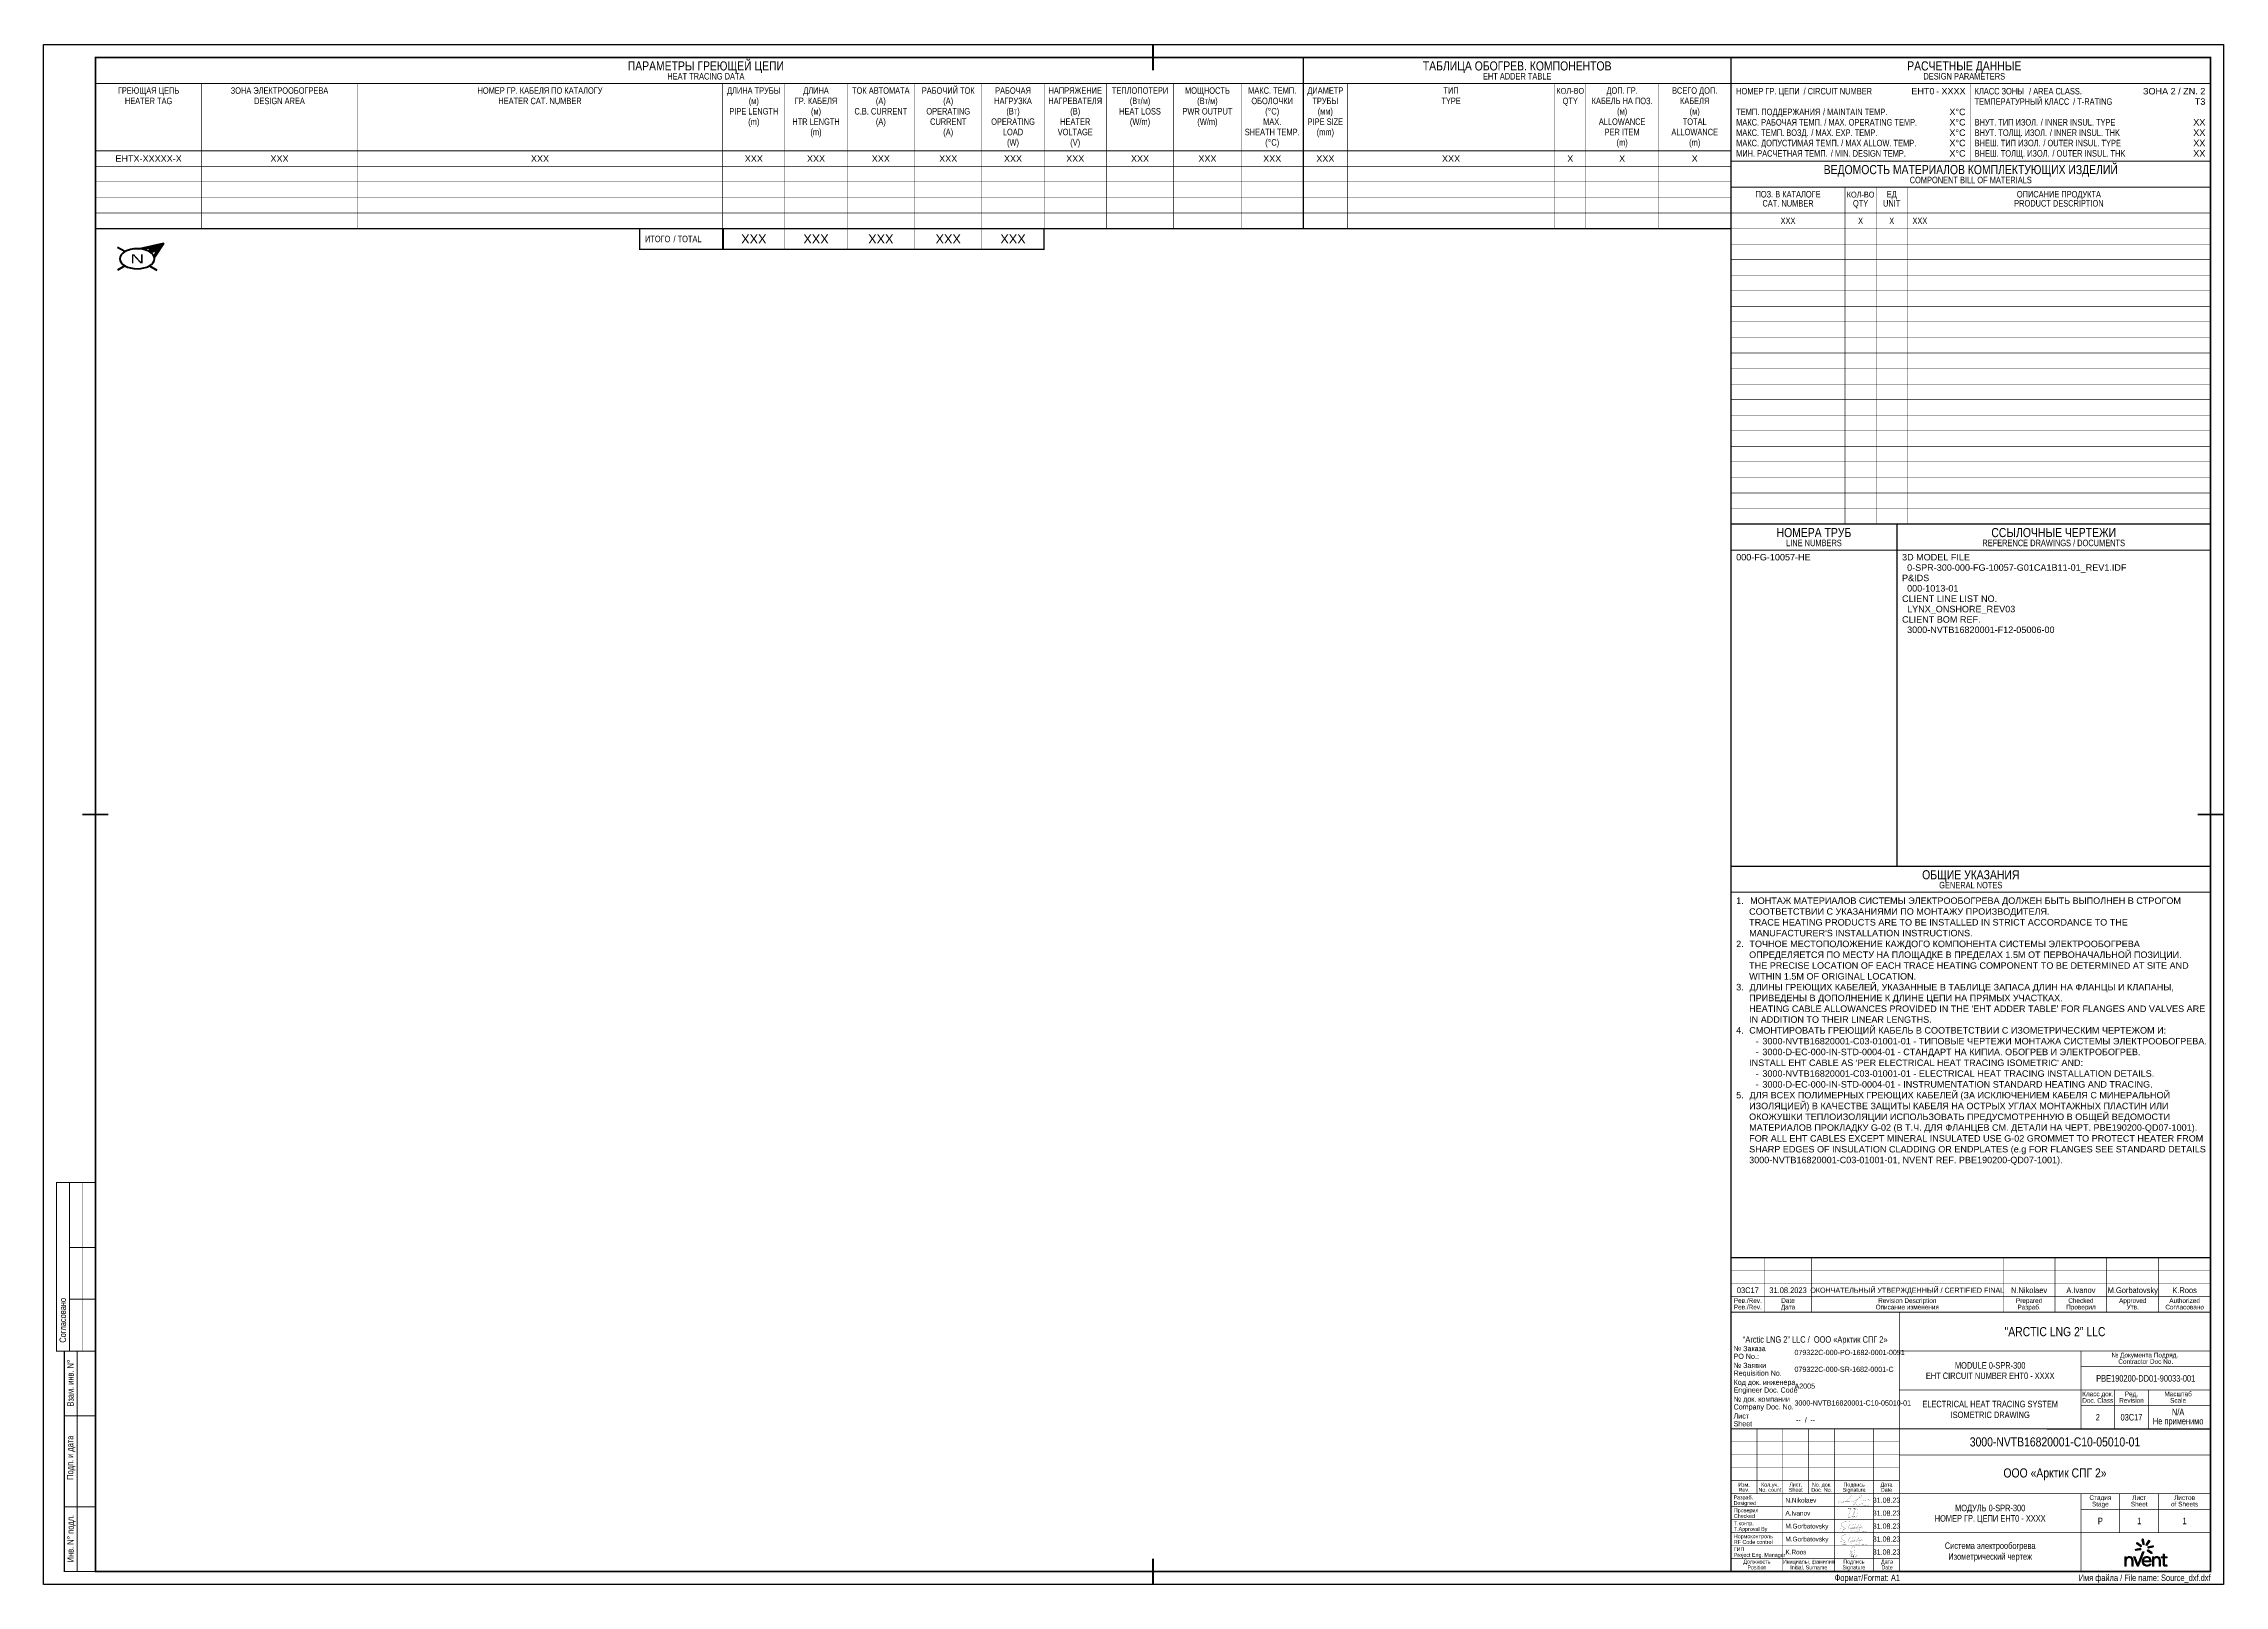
# Model space of a CAD drawing. Extents: x 0 to 841, y 0 to 594.
import ezdxf
from ezdxf.enums import TextEntityAlignment as Align

# ---------------------------------------------------------------- set-up
doc = ezdxf.new("R2010")
doc.units = 0
doc.header["$LTSCALE"] = 20
doc.header["$MEASUREMENT"] = 0
for name, pattern in [('HIDDEN', [0.375, 0.25, -0.125]), ('HIDDEN2', [0.1875, 0.125, -0.0625]), ('PHANTOM2', [1.25, 0.625, -0.125, 0.125, -0.125, 0.125, -0.125])]:
    doc.linetypes.add(name, pattern=pattern)
for name, color, linetype in [('Art', 7, 'Continuous'), ('BORDER_GRID', 9, 'Continuous'), ('BORDER_TEXT', 7, 'Continuous'), ('CONSTRUCTION_CLOUD', 20, 'PHANTOM2'), ('CONSTRUCTION_NOTE', 4, 'Continuous'), ('DIMENSION', 8, 'Continuous'), ('ELECT_EQUIP', 84, 'Continuous'), ('LYNX_TAGS', 3, 'Continuous'), ('LYNX_TEXT', 3, 'Continuous'), ('MINOR_DETAIL', 8, 'Continuous'), ('PIPE', 9, 'Continuous'), ('PIPE_COMPONENT', 2, 'Continuous'), ('PIPE_CONTINUATION', 142, 'HIDDEN2'), ('SIGN', 9, 'Continuous'), ('TEXT', 4, 'Continuous'), ('TEXT_TRANSLATION_EN', 51, 'Continuous'), ('TITLE_TEXT', 7, 'Continuous'), ('TRACE', 6, 'HIDDEN')]:
    doc.layers.add(name, color=color, linetype=linetype)
doc.layers.add('BORDER', color=7, linetype='Continuous', lineweight=50)
doc.layers.add('TITLE BLOCK', color=7, linetype='Continuous', lineweight=25)
doc.layers.add('BORDER_PAPERMARGINS', color=7, linetype='Continuous', plot=False)
doc.layers.add('REVISION', color=1, linetype='Continuous', true_color=0xff0000)
doc.styles.add('ARIAL', font='arial.ttf')
doc.styles.add('EUR_STD', font='ARIALN.TTF')
doc.styles.add('GLB_STD', font='arial.ttf')
doc.styles.add('RUX_STD', font='ARIALN.TTF')
doc.styles.add('Text TECHNIP', font='ARIALN.TTF')
doc.styles.add('стиль1', font='ARIALN.TTF')

msp = doc.modelspace()

# ---------------------------------------------------------------- texts
at = {"layer": 'TEXT', "style": 'RUX_STD'}
for p in [(711, 32.5), (711, 27.5), (711, 22.5), (711, 17.5), (711, 12.5)]:
    msp.add_text('31.08.23', height=2, dxfattribs=at).set_placement(p, align=Align.MIDDLE_CENTER)
for s, p in [('M.Gorbatovsky', (672, 17.5)), ('K.Roos', (672, 12.5))]:
    msp.add_text(s, height=1.8, dxfattribs=at).set_placement(p, align=Align.MIDDLE_LEFT)

# ---------------------------------------------------------------- blocks, each defined once
blk = doc.blocks.new('*U75')
at = {"layer": 'BORDER', "const_width": 0.4}
for points in [[(0, 85), (-15, 85), (-15, 150), (0, 150)], [(-10, 85), (-10, 150)], [(0, 125), (-10, 125)], [(0, 105), (-10, 105)], [(0, 0), (-12, 0), (-12, 85)], [(-7, 0), (-7, 85)], [(0, 60), (-12, 60)], [(0, 25), (-12, 25)]]:
    blk.add_lwpolyline(points, dxfattribs=at)
at = {"layer": 'BORDER', "lineweight": 15, "const_width": 0.15}
blk.add_lwpolyline([(-5, 85), (-5, 150)], dxfattribs=at)
at = {"layer": 'BORDER_TEXT', "style": 'RUX_STD'}
for s, p in [('Согласовано', (-11.36, 96.9)), ('Взам. инв. N°', (-8.4, 72.72)), ('Подп. и дата', (-8.53, 43.89)), ('Инв. N° подл.', (-8.4, 12.7))]:
    blk.add_text(s, height=2.5, rotation=90, dxfattribs=at).set_placement(p, align=Align.CENTER)
blk = doc.blocks.new('*U170')
at = {"layer": 'BORDER', "lineweight": 70, "const_width": 0.7}
blk.add_lwpolyline([(20, 588.99), (836, 589), (836, 5), (20, 5.01)], close=True, dxfattribs=at)
at = {"layer": 'BORDER_GRID', "color": 6, "const_width": 0.7}
for points in [[(428, 584), (428, 594)], [(15, 297), (25, 297)], [(841, 297), (831, 297)], [(428, 10), (428, 0)]]:
    blk.add_lwpolyline(points, dxfattribs=at)
at = {"layer": 'BORDER_PAPERMARGINS'}
blk.add_lwpolyline([(841, 0), (0, 0), (0, 594), (841, 594)], close=True, dxfattribs=at)
at = {"layer": 'CONSTRUCTION_CLOUD', "color": 7, "const_width": 0.2}
blk.add_lwpolyline([(836, 589), (835, 589)], dxfattribs=at)
blk.add_lwpolyline([(836, 589), (835, 589)], dxfattribs=at)
at = {"layer": 'PIPE_CONTINUATION', "color": 7, "const_width": 0.2}
blk.add_lwpolyline([(836, 589), (835, 589)], dxfattribs=at)
at = {"layer": 'REVISION'}
blk.add_blockref('*U75', (20, 5), dxfattribs=at)
at = {"layer": 'BORDER_TEXT', "char_height": 2.5, "style": 'RUX_STD'}
for s, insert, attachment_point in [('{\\fArial Narrow|b0|i0|c204|p34;Формат}/{\\fArial Narrow|b0|i0|c204|p34;Format: A}1', (691, 3.83), 1), ('{\\fArial Narrow|b0|i0|c204|p34;Имя файла }/ File name: {\\fArial Narrow|b0|i0|c204|p34;Source_dxf.dxf}', (836, 3.83), 3)]:
    blk.add_mtext(s, dxfattribs=dict(at, insert=insert, attachment_point=attachment_point))
blk = doc.blocks.new('LYNX_EUR_BOM_CBL_DATA')
at = {"layer": 'BORDER', "const_width": 0.5}
for points in [[(656, 589), (20, 589), (20, 529)], [(715, 409), (715, 277)]]:
    blk.add_lwpolyline(points, dxfattribs=at)
at = {"layer": 'BORDER', "linetype": 'Continuous'}
for points, const_width in [([(486, 529), (486, 589)], 0.5), ([(20, 579), (836, 579)], 0.35), ([(20, 553), (486, 553)], 0.35), ([(486, 553), (651, 553)], 0.35), ([(651, 549), (836, 549)], 0.5), ([(651, 539), (836, 539)], 0.35), ([(651, 529), (836, 529)], 0.35), ([(651, 421), (836, 421)], 0.35), ([(651, 409), (836, 409)], 0.5), ([(651, 399), (836, 399)], 0.35)]:
    blk.add_lwpolyline(points, dxfattribs=dict(at, const_width=const_width))
at = {"layer": 'BORDER', "const_width": 0.5}
blk.add_lwpolyline([(651, 277), (836, 277), (836, 589), (651, 589)], close=True, dxfattribs=at)
at = {"layer": 'BORDER', "color": 7, "linetype": 'Continuous', "const_width": 0.18}
for points in [[(61, 529), (61, 579)], [(121, 529), (121, 579)], [(262, 529), (262, 579)], [(286, 529), (286, 579)], [(310, 529), (310, 579)], [(336, 529), (336, 579)], [(362, 529), (362, 579)], [(386, 529), (386, 579)], [(410, 529), (410, 579)], [(436, 529), (436, 579)], [(462, 529), (462, 579)], [(503, 529), (503, 579)], [(583, 529), (583, 579)], [(595, 529), (595, 579)], [(623, 529), (623, 579)], [(20, 547), (486, 547)], [(486, 547), (651, 547)], [(20, 541), (486, 541)], [(486, 541), (651, 541)], [(20, 535), (486, 535)], [(486, 535), (651, 535)], [(20, 529), (486, 529)], [(486, 529), (651, 529)], [(651, 523), (836, 523)], [(651, 517), (836, 517)], [(651, 511), (836, 511)], [(651, 505), (836, 505)], [(651, 499), (836, 499)], [(651, 493), (836, 493)], [(651, 487), (836, 487)], [(651, 481), (836, 481)], [(651, 475), (836, 475)], [(651, 469), (836, 469)], [(651, 463), (836, 463)], [(651, 457), (836, 457)], [(651, 451), (836, 451)], [(651, 445), (836, 445)], [(651, 439), (836, 439)], [(651, 433), (836, 433)], [(651, 427), (836, 427)], [(651, 415), (836, 415)]]:
    blk.add_lwpolyline(points, dxfattribs=at)
at = {"layer": 'BORDER', "color": 7, "const_width": 0.18}
for points in [[(743.5, 579), (743.5, 549)], [(695, 539), (695, 409)], [(707, 539), (707, 409)], [(719, 539), (719, 409)]]:
    blk.add_lwpolyline(points, dxfattribs=at)
at = {"layer": 'DIMENSION', "color": 7, "const_width": 0.5}
blk.add_lwpolyline([(836, 589), (835, 589)], dxfattribs=at)
at = {"layer": 'ELECT_EQUIP', "color": 7, "const_width": 0.5}
blk.add_lwpolyline([(836, 589), (835.5, 589)], dxfattribs=at)
at = {"layer": 'MINOR_DETAIL', "color": 7, "const_width": 0.5}
blk.add_lwpolyline([(836, 589), (835.5, 589)], dxfattribs=at)
at = {"layer": 'PIPE', "color": 7, "const_width": 0.5}
blk.add_lwpolyline([(836, 589), (835.5, 589)], dxfattribs=at)
at = {"layer": 'PIPE_COMPONENT', "color": 7, "const_width": 0.5}
blk.add_lwpolyline([(835.5, 589), (836, 589)], dxfattribs=at)
at = {"layer": 'REVISION', "color": 7, "const_width": 0.5}
blk.add_lwpolyline([(835.5, 589), (836, 589)], dxfattribs=at)
at = {"layer": 'TEXT', "color": 7, "const_width": 0.5}
blk.add_lwpolyline([(835.5, 589), (836, 589)], dxfattribs=at)
at = {"layer": 'TITLE_TEXT', "color": 7, "const_width": 0.5}
blk.add_lwpolyline([(835.5, 589), (836, 589)], dxfattribs=at)
at = {"layer": 'TRACE', "color": 7, "const_width": 0.5}
blk.add_lwpolyline([(835.5, 589), (836, 589)], dxfattribs=at)
at = {"layer": 'BORDER_TEXT', "style": 'EUR_STD'}
for s, height, p in [('ПАРАМЕТРЫ ГРЕЮЩЕЙ ЦЕПИ', 3.5, (255.5, 584)), ('ТАБЛИЦА ОБОГРЕВ. КОМПОНЕНТОВ', 3.5, (568.5, 584)), ('РАСЧЕТНЫЕ ДАННЫЕ', 3.5, (741, 584)), ('ГРЕЮЩАЯ ЦЕПЬ', 2.5, (40.5, 575)), ('ЗОНА ЭЛЕКТРООБОГРЕВА', 2.5, (91, 575)), ('НОМЕР ГР. КАБЕЛЯ ПО КАТАЛОГУ', 2.5, (191.5, 575)), ('ДЛИНА ТРУБЫ', 2.5, (274, 575)), ('(м)', 2.5, (274, 571)), ('ГР. КАБЕЛЯ', 2.5, (298, 571)), ('ДЛИНА', 2.5, (298, 575)), ('ТОК АВТОМАТА', 2.5, (323, 575)), ('(A)', 2.5, (323, 571)), ('РАБОЧИЙ ТОК', 2.5, (349, 575)), ('(A)', 2.5, (349, 571)), ('НАГРУЗКА', 2.5, (374, 571)), ('РАБОЧАЯ', 2.5, (374, 575)), ('НАГРЕВАТЕЛЯ', 2.5, (398, 571)), ('НАПРЯЖЕНИЕ', 2.5, (398, 575)), ('ТЕПЛОПОТЕРИ', 2.5, (423, 575)), ('(Вт/м)', 2.5, (423, 571)), ('МОЩНОСТЬ', 2.5, (449, 575)), ('(Вт/м)', 2.5, (449, 571)), ('МАКС. ТЕМП.', 2.5, (474, 575)), ('ОБОЛОЧКИ', 2.5, (474, 571)), ('ДИАМЕТР', 2.5, (494.5, 575)), ('ТРУБЫ', 2.5, (494.5, 571)), ('ТИП', 2.5, (543, 575)), ('КОЛ-ВО', 2.25, (589, 575)), ('КАБЕЛЬ НА ПОЗ.', 2.5, (609, 571)), ('ДОП. ГР.', 2.5, (609, 575)), ('ВСЕГО ДОП.', 2.5, (637, 575)), ('КАБЕЛЯ', 2.5, (637, 571)), ('(м)', 2.5, (298, 567)), ('(Вт)', 2.5, (374, 567)), ('(В)', 2.5, (398, 567)), ('(%%DC)', 2.5, (474, 567)), ('(мм)', 2.5, (494.5, 567)), ('(м)', 2.5, (609, 567)), ('(м)', 2.5, (637, 567)), ('ВЕДОМОСТЬ МАТЕРИАЛОВ КОМПЛЕКТУЮЩИХ ИЗДЕЛИЙ', 3.5, (743.5, 544)), ('ПОЗ. В КАТАЛОГЕ', 2.5, (673, 535)), ('КОЛ-ВО', 2.25, (701, 535)), ('ЕД', 2.5, (713, 535)), ('ОПИСАНИЕ ПРОДУКТА', 2.5, (777.5, 535)), ('НОМЕРА ТРУБ', 3.5, (683, 404)), ('CСЫЛОЧНЫЕ ЧЕРТЕЖИ', 3.5, (775.5, 404))]:
    blk.add_text(s, height=height, dxfattribs=at).set_placement(p, align=Align.CENTER)
for s, p in [('НОМЕР ГР. ЦЕПИ', (653, 576)), ('ТЕМПЕРАТУРНЫЙ КЛАСС', (745, 572)), ('КЛАСС ЗОНЫ', (745, 576)), ('ТЕМП. ПОДДЕРЖАНИЯ', (653, 568)), ('МАКС. РАБОЧАЯ ТЕМП.', (653, 564)), ('ВНУТ. ТИП ИЗОЛ.', (745, 564)), ('МАКС. ТЕМП. ВОЗД.', (653, 560)), ('МАКС. ДОПУСТИМАЯ ТЕМП.', (653, 556)), ('ВНУТ. ТОЛЩ. ИЗОЛ.', (745, 560)), ('ВНЕШ. ТИП ИЗОЛ.', (745, 556)), ('МИН. РАСЧЕТНАЯ ТЕМП.', (653, 552)), ('ВНЕШ. ТОЛЩ. ИЗОЛ.', (745, 552))]:
    blk.add_text(s, height=2.5, dxfattribs=at).set_placement(p, align=Align.MIDDLE_LEFT)
at = {"layer": 'TEXT_TRANSLATION_EN', "style": 'EUR_STD'}
for s, p in [('HEAT TRACING DATA', (255.5, 580.5)), ('EHT ADDER TABLE', (568.5, 580.5)), ('DESIGN PARAMETERS', (741, 580.5)), ('HEATER TAG', (40.5, 571)), ('DESIGN AREA', (91, 571)), ('HEATER CAT. NUMBER', (191.5, 571)), ('TYPE', (543, 571)), ('QTY', (589, 571)), ('PIPE LENGTH', (274, 567)), ('(m)', (274, 563)), ('HTR LENGTH', (298, 563)), ('C.B. CURRENT', (323, 567)), ('(A)', (323, 563)), ('OPERATING', (349, 567)), ('CURRENT', (349, 563)), ('OPERATING', (374, 563)), ('HEATER', (398, 563)), ('HEAT LOSS', (423, 567)), ('(W/m)', (423, 563)), ('PWR OUTPUT', (449, 567)), ('(W/m)', (449, 563)), ('MAX.', (474, 563)), ('PIPE SIZE', (494.5, 563)), ('ALLOWANCE', (609, 563)), ('TOTAL', (637, 563)), ('(m)', (298, 559)), ('(A)', (349, 559)), ('LOAD', (374, 559)), ('(W)', (374, 555)), ('VOLTAGE', (398, 559)), ('(V)', (398, 555)), ('SHEATH TEMP.', (474, 559)), ('(%%DC)', (474, 555)), ('(mm)', (494.5, 559)), ('PER ITEM', (609, 559)), ('(m)', (609, 555)), ('ALLOWANCE', (637, 559)), ('(m)', (637, 555)), ('COMPONENT BILL OF MATERIALS', (743.5, 540.5)), ('CAT. NUMBER', (673, 531.5)), ('QTY', (701, 531.5)), ('UNIT', (713, 531.5)), ('PRODUCT DESCRIPTION', (777.5, 531.5)), ('LINE NUMBERS', (683, 400.5)), ('REFERENCE DRAWINGS / DOCUMENTS', (775.5, 400.5))]:
    blk.add_text(s, height=2.5, dxfattribs=at).set_placement(p, align=Align.CENTER)
for s, p in [('/ CIRCUIT NUMBER', (679, 576)), ('/ AREA CLASS.', (766, 576)), ('/ T-RATING', (783, 572)), ('/ MAINTAIN TEMP.', (686.5, 568)), ('/ MAX. OPERATING TEMP.', (687, 564)), ('/ INNER INSUL. TYPE', (770.5, 564)), ('/ MAX. EXP. TEMP.', (682, 560)), ('/ MAX ALLOW. TEMP.', (693.5, 556)), ('/ OUTER INSUL. TYPE', (771.5, 556)), ('/ INNER INSUL. THK', (774, 560)), ('/ MIN. DESIGN TEMP.', (689.5, 552)), ('/ OUTER INSUL. THK', (775, 552))]:
    blk.add_text(s, height=2.5, dxfattribs=at).set_placement(p, align=Align.MIDDLE_LEFT)
blk = doc.blocks.new('LYNX_EUR_REFDOCS')
at = {"layer": 'LYNX_TEXT', "style": 'GLB_STD'}
for tag, p in [('ALLREFDOCS01', (2, 119.25)), ('ALLREFDOCS02', (2, 115.25)), ('ALLREFDOCS03', (2, 111.25)), ('ALLREFDOCS04', (2, 107.25)), ('ALLREFDOCS05', (2, 103.25)), ('ALLREFDOCS06', (2, 99.25)), ('ALLREFDOCS07', (2, 95.25)), ('ALLREFDOCS08', (2, 91.25)), ('ALLREFDOCS09', (2, 87.25)), ('ALLREFDOCS10', (2, 83.25)), ('ALLREFDOCS11', (2, 79.25)), ('ALLREFDOCS12', (2, 75.25)), ('ALLREFDOCS13', (2, 71.25)), ('ALLREFDOCS14', (2, 67.25)), ('ALLREFDOCS15', (2, 63.25)), ('ALLREFDOCS16', (2, 59.25)), ('ALLREFDOCS17', (2, 55.25)), ('ALLREFDOCS18', (2, 51.25)), ('ALLREFDOCS19', (2, 47.25)), ('ALLREFDOCS20', (2, 43.25)), ('ALLREFDOCS21', (2, 39.25)), ('ALLREFDOCS22', (2, 35.25)), ('ALLREFDOCS23', (2, 31.25)), ('ALLREFDOCS24', (2, 27.25)), ('ALLREFDOCS25', (2, 23.25)), ('ALLREFDOCS26', (2, 19.25)), ('ALLREFDOCS27', (2, 15.25)), ('ALLREFDOCS28', (2, 11.25)), ('ALLREFDOCS29', (2, 7.25)), ('ALLREFDOCS30', (2, 3.25))]:
    blk.add_attdef(tag, text='', height=2.5, dxfattribs=at).set_placement(p, align=Align.MIDDLE_LEFT)
blk = doc.blocks.new('LYNX_CALCULATION')
at = {"layer": 'DEFPOINTS'}
for p in [(0, 0.05), (0.05, 0)]:
    blk.add_line(p, (0, 0), dxfattribs=at)
at = {"layer": 'LYNX_TAGS', "style": 'ARIAL', "flags": 9}
for tag, p in [('CNTRLSTPNTOVERIDE', (0, -6)), ('SHEATHCALCMETHOD', (0, -2)), ('CONTROLMETHOD', (0, -10)), ('WARNING01', (0, -14)), ('WARNING02', (0, -18)), ('WARNING03', (0, -22)), ('WARNING04', (0, -26)), ('WARNING05', (0, -30))]:
    blk.add_attdef(tag, text='', height=2.5, dxfattribs=at).set_placement(p, align=Align.MIDDLE_CENTER)
blk = doc.blocks.new('LYNX_EUR_DESIGNPARAMETERS')
at = {"layer": 'BORDER_TEXT', "style": 'GLB_STD'}
blk.add_text('-', height=2.5, dxfattribs=at).set_placement((-105.25, -3), align=Align.MIDDLE_CENTER)
at = {"layer": 'LYNX_TEXT', "style": 'GLB_STD', "flags": 1}
blk.add_attdef('LINELIST_LYNX_MODULE01', text='', height=2.5, dxfattribs=at).set_placement((-94.5, -7), align=Align.MIDDLE_RIGHT)
at = {"layer": 'LYNX_TEXT', "style": 'GLB_STD'}
for tag, p in [('CKTNAME', (-94.5, -3)), ('MAINTTEMP', (-94.5, -11)), ('OPERTEMP', (-94.5, -15)), ('CCTINNERINSULTYP', (-2, -15)), ('MAXALLOWTEMP', (-94.5, -23)), ('MAXEXPTEMP', (-94.5, -19)), ('CCTINNERINSULTHICKN', (-2, -19)), ('CCTOUTERINSULTYP', (-2, -23)), ('LINELIST_LYNX_MIN_DES_TEMP01', (-94.5, -27)), ('CCTOUTERINSULTHICKN', (-2, -27))]:
    blk.add_attdef(tag, text='', height=2.5, dxfattribs=at).set_placement(p, align=Align.MIDDLE_RIGHT)
at = {"layer": 'TEXT', "style": 'GLB_STD'}
for tag, p in [('CKT_LOCATION', (-106.5, -3)), ('AREA_CLASS', (-2, -3)), ('T_RATING', (-2, -7))]:
    blk.add_attdef(tag, text='', height=2.5, dxfattribs=at).set_placement(p, align=Align.MIDDLE_RIGHT)
blk = doc.blocks.new('NV_logo')
at = {"layer": 'Art', "lineweight": 0, "true_color": 0xe16219}
h = blk.add_hatch(color=32, dxfattribs=at)
h.dxf.hatch_style = 2
edge = h.paths.add_edge_path()
edge.add_spline(control_points=[(7.05, 8.65), (7.01, 8.8), (7.11, 8.95), (7.27, 8.98), (7.27, 8.98), (8.93, 9.32), (8.93, 9.32), (9.09, 9.35), (9.24, 9.25), (9.27, 9.1), (9.3, 8.94), (9.2, 8.79), (9.05, 8.76), (9.05, 8.76), (7.38, 8.43), (7.38, 8.43), (7.23, 8.39), (7.08, 8.49), (7.05, 8.65)], knot_values=[0, 0, 0, 0, 1, 1, 1, 2, 2, 2, 3, 3, 3, 4, 4, 4, 5, 5, 5, 6, 6, 6, 6], degree=3, periodic=0)
at = {"layer": 'Art', "lineweight": 0, "true_color": 0xeeaf00}
h = blk.add_hatch(color=40, dxfattribs=at)
h.dxf.hatch_style = 2
edge = h.paths.add_edge_path()
edge.add_spline(control_points=[(9.46, 10.1), (9.38, 9.97), (9.2, 9.94), (9.07, 10.02), (9.07, 10.02), (7.66, 10.96), (7.66, 10.96), (7.53, 11.05), (7.49, 11.22), (7.58, 11.36), (7.66, 11.49), (7.84, 11.52), (7.97, 11.43), (7.97, 11.43), (9.39, 10.49), (9.39, 10.49), (9.52, 10.41), (9.55, 10.23), (9.46, 10.1)], knot_values=[0, 0, 0, 0, 1, 1, 1, 2, 2, 2, 3, 3, 3, 4, 4, 4, 5, 5, 5, 6, 6, 6, 6], degree=3, periodic=0)
at = {"layer": 'Art', "lineweight": 0, "true_color": 0xc4262e}
h = blk.add_hatch(color=242, dxfattribs=at)
h.dxf.hatch_style = 2
edge = h.paths.add_edge_path()
edge.add_spline(control_points=[(10.54, 11.01), (10.57, 10.85), (10.47, 10.7), (10.31, 10.67), (10.16, 10.64), (10.01, 10.74), (9.98, 10.89), (9.98, 10.89), (9.65, 12.56), (9.65, 12.56), (9.61, 12.71), (9.71, 12.86), (9.87, 12.89), (10.02, 12.93), (10.17, 12.83), (10.2, 12.67), (10.2, 12.67), (10.54, 11.01), (10.54, 11.01)], knot_values=[0, 0, 0, 0, 1, 1, 1, 2, 2, 2, 3, 3, 3, 4, 4, 4, 5, 5, 5, 6, 6, 6, 6], degree=3, periodic=0)
at = {"layer": 'Art', "lineweight": 0, "true_color": 0xe16219}
h = blk.add_hatch(color=32, dxfattribs=at)
h.dxf.hatch_style = 2
edge = h.paths.add_edge_path()
edge.add_spline(control_points=[(11.24, 10.87), (11.24, 10.87), (12.18, 12.28), (12.18, 12.28), (12.27, 12.41), (12.44, 12.45), (12.57, 12.36), (12.7, 12.28), (12.74, 12.1), (12.65, 11.97), (12.65, 11.97), (11.71, 10.56), (11.71, 10.56), (11.63, 10.42), (11.45, 10.39), (11.32, 10.48), (11.19, 10.56), (11.15, 10.74), (11.24, 10.87)], knot_values=[0, 0, 0, 0, 1, 1, 1, 2, 2, 2, 3, 3, 3, 4, 4, 4, 5, 5, 5, 6, 6, 6, 6], degree=3, periodic=0)
at = {"layer": 'Art', "lineweight": 0, "true_color": 0xc4262e}
h = blk.add_hatch(color=242, dxfattribs=at)
h.dxf.hatch_style = 2
edge = h.paths.add_edge_path()
edge.add_spline(control_points=[(13.58, 7.37), (13.5, 7.24), (13.32, 7.2), (13.19, 7.29), (13.19, 7.29), (11.77, 8.23), (11.77, 8.23), (11.64, 8.31), (11.61, 8.49), (11.7, 8.62), (11.78, 8.75), (11.96, 8.79), (12.09, 8.7), (12.09, 8.7), (13.5, 7.76), (13.5, 7.76), (13.63, 7.67), (13.67, 7.5), (13.58, 7.37)], knot_values=[0, 0, 0, 0, 1, 1, 1, 2, 2, 2, 3, 3, 3, 4, 4, 4, 5, 5, 5, 6, 6, 6, 6], degree=3, periodic=0)
at = {"layer": 'Art', "lineweight": 0, "true_color": 0xeeaf00}
h = blk.add_hatch(color=40, dxfattribs=at)
h.dxf.hatch_style = 2
edge = h.paths.add_edge_path()
edge.add_spline(control_points=[(13.89, 9.74), (13.89, 9.74), (12.23, 9.4), (12.23, 9.4), (12.07, 9.37), (11.92, 9.47), (11.89, 9.63), (11.86, 9.78), (11.96, 9.93), (12.11, 9.96), (12.11, 9.96), (13.78, 10.3), (13.78, 10.3), (13.93, 10.33), (14.08, 10.23), (14.11, 10.07), (14.14, 9.92), (14.05, 9.77), (13.89, 9.74)], knot_values=[0, 0, 0, 0, 1, 1, 1, 2, 2, 2, 3, 3, 3, 4, 4, 4, 5, 5, 5, 6, 6, 6, 6], degree=3, periodic=0)
at = {"layer": 'Art', "lineweight": 0}
h = blk.add_hatch(color=7, dxfattribs=at)
h.dxf.hatch_style = 2
edge = h.paths.add_edge_path()
edge.add_spline(control_points=[(3.62, 6.04), (3.62, 6.04), (3.62, 5.43), (3.62, 5.43), (3.62, 5.43), (3.62, 5.43), (3.62, 5.43), (3.72, 5.64), (3.88, 5.8), (4.11, 5.93), (4.34, 6.06), (4.58, 6.13), (4.84, 6.13), (5.29, 6.13), (5.64, 5.99), (5.86, 5.72), (6.09, 5.45), (6.21, 5.09), (6.21, 4.65), (6.21, 4.65), (6.21, 2.44), (6.21, 2.44), (6.21, 2.44), (5.68, 2.44), (5.68, 2.44), (5.68, 2.44), (5.68, 4.43), (5.68, 4.43), (5.68, 4.62), (5.67, 4.79), (5.64, 4.95), (5.61, 5.1), (5.55, 5.23), (5.48, 5.34), (5.41, 5.45), (5.31, 5.54), (5.18, 5.6), (5.05, 5.66), (4.9, 5.69), (4.71, 5.69), (4.57, 5.69), (4.44, 5.66), (4.31, 5.61), (4.17, 5.55), (4.06, 5.46), (3.96, 5.35), (3.85, 5.23), (3.77, 5.09), (3.71, 4.91), (3.65, 4.73), (3.62, 4.53), (3.62, 4.29), (3.62, 4.29), (3.62, 2.44), (3.62, 2.44), (3.62, 2.44), (3.1, 2.44), (3.1, 2.44), (3.1, 2.44), (3.1, 6.04), (3.1, 6.04), (3.1, 6.04), (3.62, 6.04), (3.62, 6.04)], knot_values=[0, 0, 0, 0, 1, 1, 1, 2, 2, 2, 3, 3, 3, 4, 4, 4, 5, 5, 5, 6, 6, 6, 7, 7, 7, 8, 8, 8, 9, 9, 9, 10, 10, 10, 11, 11, 11, 12, 12, 12, 13, 13, 13, 14, 14, 14, 15, 15, 15, 16, 16, 16, 17, 17, 17, 18, 18, 18, 19, 19, 19, 20, 20, 20, 21, 21, 21, 21], degree=3, periodic=0)
h = blk.add_hatch(color=7, dxfattribs=at)
h.dxf.hatch_style = 2
h.paths.add_polyline_path([(9.86, 7.88), (8.09, 3.16), (8.08, 3.16), (7, 6.04), (6.41, 6.04), (7.79, 2.44), (8.37, 2.44), (10.45, 7.88)])
h = blk.add_hatch(color=7, dxfattribs=at)
h.dxf.hatch_style = 2
edge = h.paths.add_edge_path()
edge.add_spline(control_points=[(12.5, 3.15), (12.43, 3.09), (12.36, 3.04), (12.27, 2.98), (12.08, 2.86), (11.84, 2.8), (11.57, 2.8), (11.39, 2.8), (11.22, 2.83), (11.06, 2.9), (10.9, 2.97), (10.76, 3.06), (10.64, 3.18), (10.52, 3.3), (10.43, 3.44), (10.37, 3.59), (10.3, 3.75), (10.26, 3.92), (10.26, 4.1), (10.26, 4.1), (13.24, 4.1), (13.24, 4.1), (13.24, 4.15), (13.25, 4.19), (13.25, 4.23), (13.25, 4.27), (13.25, 4.31), (13.25, 4.35), (13.25, 4.59), (13.21, 4.82), (13.13, 5.04), (13.06, 5.25), (12.95, 5.44), (12.81, 5.6), (12.66, 5.76), (12.49, 5.89), (12.27, 5.99), (12.06, 6.08), (11.81, 6.13), (11.53, 6.13), (11.27, 6.13), (11.03, 6.08), (10.81, 5.99), (10.59, 5.89), (10.4, 5.76), (10.24, 5.59), (10.07, 5.42), (9.94, 5.22), (9.85, 4.99), (9.76, 4.76), (9.71, 4.51), (9.71, 4.24), (9.71, 3.97), (9.76, 3.72), (9.86, 3.49), (9.95, 3.26), (10.08, 3.06), (10.24, 2.89), (10.41, 2.72), (10.6, 2.59), (10.83, 2.49), (11.06, 2.4), (11.31, 2.35), (11.57, 2.35), (11.87, 2.35), (12.15, 2.41), (12.4, 2.53), (12.66, 2.64), (12.93, 2.85), (13.15, 3.15), (13.15, 3.15), (12.5, 3.15), (12.5, 3.15)], knot_values=[0, 0, 0, 0, 1, 1, 1, 2, 2, 2, 3, 3, 3, 4, 4, 4, 5, 5, 5, 6, 6, 6, 7, 7, 7, 8, 8, 8, 9, 9, 9, 10, 10, 10, 11, 11, 11, 12, 12, 12, 13, 13, 13, 14, 14, 14, 15, 15, 15, 16, 16, 16, 17, 17, 17, 18, 18, 18, 19, 19, 19, 20, 20, 20, 21, 21, 21, 22, 22, 22, 23, 23, 23, 24, 24, 24, 24], degree=3, periodic=0)
edge = h.paths.add_edge_path()
edge.add_spline(control_points=[(10.38, 4.96), (10.45, 5.1), (10.54, 5.22), (10.65, 5.33), (10.76, 5.44), (10.89, 5.53), (11.04, 5.59), (11.19, 5.66), (11.35, 5.69), (11.53, 5.69), (11.9, 5.69), (12.19, 5.58), (12.39, 5.36), (12.59, 5.13), (12.7, 4.85), (12.72, 4.52), (12.72, 4.52), (10.27, 4.52), (10.27, 4.52), (10.28, 4.67), (10.31, 4.82), (10.38, 4.96)], knot_values=[0, 0, 0, 0, 1, 1, 1, 2, 2, 2, 3, 3, 3, 4, 4, 4, 5, 5, 5, 6, 6, 6, 7, 7, 7, 7], degree=3, periodic=0)
h = blk.add_hatch(color=7, dxfattribs=at)
h.dxf.hatch_style = 2
edge = h.paths.add_edge_path()
edge.add_spline(control_points=[(14.21, 6.04), (14.21, 6.04), (14.21, 5.43), (14.21, 5.43), (14.21, 5.43), (14.21, 5.43), (14.21, 5.43), (14.31, 5.64), (14.47, 5.8), (14.7, 5.93), (14.93, 6.06), (15.17, 6.13), (15.43, 6.13), (15.88, 6.13), (16.23, 5.99), (16.45, 5.72), (16.68, 5.45), (16.8, 5.09), (16.8, 4.65), (16.8, 4.65), (16.8, 2.44), (16.8, 2.44), (16.8, 2.44), (16.27, 2.44), (16.27, 2.44), (16.27, 2.44), (16.27, 4.43), (16.27, 4.43), (16.27, 4.62), (16.26, 4.79), (16.23, 4.95), (16.2, 5.1), (16.14, 5.23), (16.07, 5.34), (16, 5.45), (15.9, 5.54), (15.77, 5.6), (15.65, 5.66), (15.49, 5.69), (15.3, 5.69), (15.16, 5.69), (15.03, 5.66), (14.9, 5.61), (14.76, 5.55), (14.65, 5.46), (14.55, 5.35), (14.44, 5.23), (14.36, 5.09), (14.3, 4.91), (14.24, 4.73), (14.21, 4.53), (14.21, 4.29), (14.21, 4.29), (14.21, 2.44), (14.21, 2.44), (14.21, 2.44), (13.69, 2.44), (13.69, 2.44), (13.69, 2.44), (13.69, 6.04), (13.69, 6.04), (13.69, 6.04), (14.21, 6.04), (14.21, 6.04)], knot_values=[0, 0, 0, 0, 1, 1, 1, 2, 2, 2, 3, 3, 3, 4, 4, 4, 5, 5, 5, 6, 6, 6, 7, 7, 7, 8, 8, 8, 9, 9, 9, 10, 10, 10, 11, 11, 11, 12, 12, 12, 13, 13, 13, 14, 14, 14, 15, 15, 15, 16, 16, 16, 17, 17, 17, 18, 18, 18, 19, 19, 19, 20, 20, 20, 21, 21, 21, 21], degree=3, periodic=0)
h = blk.add_hatch(color=7, dxfattribs=at)
h.dxf.hatch_style = 2
edge = h.paths.add_edge_path()
edge.add_spline(control_points=[(19.33, 5.6), (19.33, 5.6), (18.32, 5.6), (18.32, 5.6), (18.32, 5.6), (18.32, 3.5), (18.32, 3.5), (18.32, 3.37), (18.33, 3.26), (18.36, 3.17), (18.38, 3.09), (18.42, 3.02), (18.47, 2.97), (18.52, 2.92), (18.58, 2.89), (18.64, 2.87), (18.71, 2.85), (18.78, 2.84), (18.86, 2.84), (18.93, 2.84), (19, 2.85), (19.08, 2.87), (19.16, 2.89), (19.24, 2.92), (19.31, 2.96), (19.31, 2.96), (19.33, 2.5), (19.33, 2.5), (19.24, 2.47), (19.15, 2.44), (19.05, 2.42), (18.95, 2.41), (18.84, 2.4), (18.72, 2.4), (18.62, 2.4), (18.52, 2.41), (18.41, 2.44), (18.3, 2.46), (18.2, 2.51), (18.11, 2.58), (18.02, 2.65), (17.94, 2.75), (17.89, 2.87), (17.83, 3), (17.8, 3.16), (17.8, 3.36), (17.8, 3.36), (17.8, 5.6), (17.8, 5.6), (17.8, 5.6), (17.05, 5.6), (17.05, 5.6), (17.05, 5.6), (17.05, 6.04), (17.05, 6.04), (17.05, 6.04), (17.8, 6.04), (17.8, 6.04), (17.8, 6.04), (17.8, 7.05), (17.8, 7.05), (17.8, 7.05), (18.32, 7.05), (18.32, 7.05), (18.32, 7.05), (18.32, 6.04), (18.32, 6.04), (18.32, 6.04), (19.33, 6.04), (19.33, 6.04), (19.33, 6.04), (19.33, 5.6), (19.33, 5.6)], knot_values=[0, 0, 0, 0, 1, 1, 1, 2, 2, 2, 3, 3, 3, 4, 4, 4, 5, 5, 5, 6, 6, 6, 7, 7, 7, 8, 8, 8, 9, 9, 9, 10, 10, 10, 11, 11, 11, 12, 12, 12, 13, 13, 13, 14, 14, 14, 15, 15, 15, 16, 16, 16, 17, 17, 17, 18, 18, 18, 19, 19, 19, 20, 20, 20, 21, 21, 21, 22, 22, 22, 23, 23, 23, 24, 24, 24, 24], degree=3, periodic=0)
at = {"layer": 'Art', "color": 7, "lineweight": 0}
blk.add_lwpolyline([(9.86, 7.88), (8.09, 3.16), (8.08, 3.16), (7, 6.04), (6.41, 6.04), (7.79, 2.44), (8.37, 2.44), (10.45, 7.88), (9.86, 7.88)], dxfattribs=at)
at = {"layer": 'Art', "color": 32, "lineweight": 0, "true_color": 0xe16219}
for points in [[(7.05, 8.65), (7.01, 8.8), (7.11, 8.95), (7.27, 8.98), (7.27, 8.98), (8.93, 9.32), (8.93, 9.32), (9.09, 9.35), (9.24, 9.25), (9.27, 9.1), (9.3, 8.94), (9.2, 8.79), (9.05, 8.76), (9.05, 8.76), (7.38, 8.43), (7.38, 8.43), (7.23, 8.39), (7.08, 8.49), (7.05, 8.65)], [(11.24, 10.87), (11.24, 10.87), (12.18, 12.28), (12.18, 12.28), (12.27, 12.41), (12.44, 12.45), (12.57, 12.36), (12.7, 12.28), (12.74, 12.1), (12.65, 11.97), (12.65, 11.97), (11.71, 10.56), (11.71, 10.56), (11.63, 10.42), (11.45, 10.39), (11.32, 10.48), (11.19, 10.56), (11.15, 10.74), (11.24, 10.87)]]:
    blk.add_open_spline(points, degree=3, knots=[0, 0, 0, 0, 1, 1, 1, 2, 2, 2, 3, 3, 3, 4, 4, 4, 5, 5, 5, 6, 6, 6, 6], dxfattribs=at)
at = {"layer": 'Art', "color": 40, "lineweight": 0, "true_color": 0xeeaf00}
for points in [[(9.46, 10.1), (9.38, 9.97), (9.2, 9.94), (9.07, 10.02), (9.07, 10.02), (7.66, 10.96), (7.66, 10.96), (7.53, 11.05), (7.49, 11.22), (7.58, 11.36), (7.66, 11.49), (7.84, 11.52), (7.97, 11.43), (7.97, 11.43), (9.39, 10.49), (9.39, 10.49), (9.52, 10.41), (9.55, 10.23), (9.46, 10.1)], [(13.89, 9.74), (13.89, 9.74), (12.23, 9.4), (12.23, 9.4), (12.07, 9.37), (11.92, 9.47), (11.89, 9.63), (11.86, 9.78), (11.96, 9.93), (12.11, 9.96), (12.11, 9.96), (13.78, 10.3), (13.78, 10.3), (13.93, 10.33), (14.08, 10.23), (14.11, 10.07), (14.14, 9.92), (14.05, 9.77), (13.89, 9.74)]]:
    blk.add_open_spline(points, degree=3, knots=[0, 0, 0, 0, 1, 1, 1, 2, 2, 2, 3, 3, 3, 4, 4, 4, 5, 5, 5, 6, 6, 6, 6], dxfattribs=at)
at = {"layer": 'Art', "color": 242, "lineweight": 0, "true_color": 0xc4262e}
for points in [[(10.54, 11.01), (10.57, 10.85), (10.47, 10.7), (10.31, 10.67), (10.16, 10.64), (10.01, 10.74), (9.98, 10.89), (9.98, 10.89), (9.65, 12.56), (9.65, 12.56), (9.61, 12.71), (9.71, 12.86), (9.87, 12.89), (10.02, 12.93), (10.17, 12.83), (10.2, 12.67), (10.2, 12.67), (10.54, 11.01), (10.54, 11.01)], [(13.58, 7.37), (13.5, 7.24), (13.32, 7.2), (13.19, 7.29), (13.19, 7.29), (11.77, 8.23), (11.77, 8.23), (11.64, 8.31), (11.61, 8.49), (11.7, 8.62), (11.78, 8.75), (11.96, 8.79), (12.09, 8.7), (12.09, 8.7), (13.5, 7.76), (13.5, 7.76), (13.63, 7.67), (13.67, 7.5), (13.58, 7.37)]]:
    blk.add_open_spline(points, degree=3, knots=[0, 0, 0, 0, 1, 1, 1, 2, 2, 2, 3, 3, 3, 4, 4, 4, 5, 5, 5, 6, 6, 6, 6], dxfattribs=at)
at = {"layer": 'Art', "color": 7, "lineweight": 0}
for points, knots in [([(3.62, 6.04), (3.62, 6.04), (3.62, 5.43), (3.62, 5.43), (3.62, 5.43), (3.62, 5.43), (3.62, 5.43), (3.72, 5.64), (3.88, 5.8), (4.11, 5.93), (4.34, 6.06), (4.58, 6.13), (4.84, 6.13), (5.29, 6.13), (5.64, 5.99), (5.86, 5.72), (6.09, 5.45), (6.21, 5.09), (6.21, 4.65), (6.21, 4.65), (6.21, 2.44), (6.21, 2.44), (6.21, 2.44), (5.68, 2.44), (5.68, 2.44), (5.68, 2.44), (5.68, 4.43), (5.68, 4.43), (5.68, 4.62), (5.67, 4.79), (5.64, 4.95), (5.61, 5.1), (5.55, 5.23), (5.48, 5.34), (5.41, 5.45), (5.31, 5.54), (5.18, 5.6), (5.05, 5.66), (4.9, 5.69), (4.71, 5.69), (4.57, 5.69), (4.44, 5.66), (4.31, 5.61), (4.17, 5.55), (4.06, 5.46), (3.96, 5.35), (3.85, 5.23), (3.77, 5.09), (3.71, 4.91), (3.65, 4.73), (3.62, 4.53), (3.62, 4.29), (3.62, 4.29), (3.62, 2.44), (3.62, 2.44), (3.62, 2.44), (3.1, 2.44), (3.1, 2.44), (3.1, 2.44), (3.1, 6.04), (3.1, 6.04), (3.1, 6.04), (3.62, 6.04), (3.62, 6.04)], [0, 0, 0, 0, 1, 1, 1, 2, 2, 2, 3, 3, 3, 4, 4, 4, 5, 5, 5, 6, 6, 6, 7, 7, 7, 8, 8, 8, 9, 9, 9, 10, 10, 10, 11, 11, 11, 12, 12, 12, 13, 13, 13, 14, 14, 14, 15, 15, 15, 16, 16, 16, 17, 17, 17, 18, 18, 18, 19, 19, 19, 20, 20, 20, 21, 21, 21, 21]), ([(12.5, 3.15), (12.43, 3.09), (12.36, 3.04), (12.27, 2.98), (12.08, 2.86), (11.84, 2.8), (11.57, 2.8), (11.39, 2.8), (11.22, 2.83), (11.06, 2.9), (10.9, 2.97), (10.76, 3.06), (10.64, 3.18), (10.52, 3.3), (10.43, 3.44), (10.37, 3.59), (10.3, 3.75), (10.26, 3.92), (10.26, 4.1), (10.26, 4.1), (13.24, 4.1), (13.24, 4.1), (13.24, 4.15), (13.25, 4.19), (13.25, 4.23), (13.25, 4.27), (13.25, 4.31), (13.25, 4.35), (13.25, 4.59), (13.21, 4.82), (13.13, 5.04), (13.06, 5.25), (12.95, 5.44), (12.81, 5.6), (12.66, 5.76), (12.49, 5.89), (12.27, 5.99), (12.06, 6.08), (11.81, 6.13), (11.53, 6.13), (11.27, 6.13), (11.03, 6.08), (10.81, 5.99), (10.59, 5.89), (10.4, 5.76), (10.24, 5.59), (10.07, 5.42), (9.94, 5.22), (9.85, 4.99), (9.76, 4.76), (9.71, 4.51), (9.71, 4.24), (9.71, 3.97), (9.76, 3.72), (9.86, 3.49), (9.95, 3.26), (10.08, 3.06), (10.24, 2.89), (10.41, 2.72), (10.6, 2.59), (10.83, 2.49), (11.06, 2.4), (11.31, 2.35), (11.57, 2.35), (11.87, 2.35), (12.15, 2.41), (12.4, 2.53), (12.66, 2.64), (12.93, 2.85), (13.15, 3.15), (13.15, 3.15), (12.5, 3.15), (12.5, 3.15)], [0, 0, 0, 0, 1, 1, 1, 2, 2, 2, 3, 3, 3, 4, 4, 4, 5, 5, 5, 6, 6, 6, 7, 7, 7, 8, 8, 8, 9, 9, 9, 10, 10, 10, 11, 11, 11, 12, 12, 12, 13, 13, 13, 14, 14, 14, 15, 15, 15, 16, 16, 16, 17, 17, 17, 18, 18, 18, 19, 19, 19, 20, 20, 20, 21, 21, 21, 22, 22, 22, 23, 23, 23, 24, 24, 24, 24]), ([(10.38, 4.96), (10.45, 5.1), (10.54, 5.22), (10.65, 5.33), (10.76, 5.44), (10.89, 5.53), (11.04, 5.59), (11.19, 5.66), (11.35, 5.69), (11.53, 5.69), (11.9, 5.69), (12.19, 5.58), (12.39, 5.36), (12.59, 5.13), (12.7, 4.85), (12.72, 4.52), (12.72, 4.52), (10.27, 4.52), (10.27, 4.52), (10.28, 4.67), (10.31, 4.82), (10.38, 4.96)], [0, 0, 0, 0, 1, 1, 1, 2, 2, 2, 3, 3, 3, 4, 4, 4, 5, 5, 5, 6, 6, 6, 7, 7, 7, 7]), ([(14.21, 6.04), (14.21, 6.04), (14.21, 5.43), (14.21, 5.43), (14.21, 5.43), (14.21, 5.43), (14.21, 5.43), (14.31, 5.64), (14.47, 5.8), (14.7, 5.93), (14.93, 6.06), (15.17, 6.13), (15.43, 6.13), (15.88, 6.13), (16.23, 5.99), (16.45, 5.72), (16.68, 5.45), (16.8, 5.09), (16.8, 4.65), (16.8, 4.65), (16.8, 2.44), (16.8, 2.44), (16.8, 2.44), (16.27, 2.44), (16.27, 2.44), (16.27, 2.44), (16.27, 4.43), (16.27, 4.43), (16.27, 4.62), (16.26, 4.79), (16.23, 4.95), (16.2, 5.1), (16.14, 5.23), (16.07, 5.34), (16, 5.45), (15.9, 5.54), (15.77, 5.6), (15.65, 5.66), (15.49, 5.69), (15.3, 5.69), (15.16, 5.69), (15.03, 5.66), (14.9, 5.61), (14.76, 5.55), (14.65, 5.46), (14.55, 5.35), (14.44, 5.23), (14.36, 5.09), (14.3, 4.91), (14.24, 4.73), (14.21, 4.53), (14.21, 4.29), (14.21, 4.29), (14.21, 2.44), (14.21, 2.44), (14.21, 2.44), (13.69, 2.44), (13.69, 2.44), (13.69, 2.44), (13.69, 6.04), (13.69, 6.04), (13.69, 6.04), (14.21, 6.04), (14.21, 6.04)], [0, 0, 0, 0, 1, 1, 1, 2, 2, 2, 3, 3, 3, 4, 4, 4, 5, 5, 5, 6, 6, 6, 7, 7, 7, 8, 8, 8, 9, 9, 9, 10, 10, 10, 11, 11, 11, 12, 12, 12, 13, 13, 13, 14, 14, 14, 15, 15, 15, 16, 16, 16, 17, 17, 17, 18, 18, 18, 19, 19, 19, 20, 20, 20, 21, 21, 21, 21]), ([(19.33, 5.6), (19.33, 5.6), (18.32, 5.6), (18.32, 5.6), (18.32, 5.6), (18.32, 3.5), (18.32, 3.5), (18.32, 3.37), (18.33, 3.26), (18.36, 3.17), (18.38, 3.09), (18.42, 3.02), (18.47, 2.97), (18.52, 2.92), (18.58, 2.89), (18.64, 2.87), (18.71, 2.85), (18.78, 2.84), (18.86, 2.84), (18.93, 2.84), (19, 2.85), (19.08, 2.87), (19.16, 2.89), (19.24, 2.92), (19.31, 2.96), (19.31, 2.96), (19.33, 2.5), (19.33, 2.5), (19.24, 2.47), (19.15, 2.44), (19.05, 2.42), (18.95, 2.41), (18.84, 2.4), (18.72, 2.4), (18.62, 2.4), (18.52, 2.41), (18.41, 2.44), (18.3, 2.46), (18.2, 2.51), (18.11, 2.58), (18.02, 2.65), (17.94, 2.75), (17.89, 2.87), (17.83, 3), (17.8, 3.16), (17.8, 3.36), (17.8, 3.36), (17.8, 5.6), (17.8, 5.6), (17.8, 5.6), (17.05, 5.6), (17.05, 5.6), (17.05, 5.6), (17.05, 6.04), (17.05, 6.04), (17.05, 6.04), (17.8, 6.04), (17.8, 6.04), (17.8, 6.04), (17.8, 7.05), (17.8, 7.05), (17.8, 7.05), (18.32, 7.05), (18.32, 7.05), (18.32, 7.05), (18.32, 6.04), (18.32, 6.04), (18.32, 6.04), (19.33, 6.04), (19.33, 6.04), (19.33, 6.04), (19.33, 5.6), (19.33, 5.6)], [0, 0, 0, 0, 1, 1, 1, 2, 2, 2, 3, 3, 3, 4, 4, 4, 5, 5, 5, 6, 6, 6, 7, 7, 7, 8, 8, 8, 9, 9, 9, 10, 10, 10, 11, 11, 11, 12, 12, 12, 13, 13, 13, 14, 14, 14, 15, 15, 15, 16, 16, 16, 17, 17, 17, 18, 18, 18, 19, 19, 19, 20, 20, 20, 21, 21, 21, 22, 22, 22, 23, 23, 23, 24, 24, 24, 24])]:
    blk.add_open_spline(points, degree=3, knots=knots, dxfattribs=at)
blk = doc.blocks.new('BDR_TitleBlock')
for points, const_width in [([(-185, 100), (0, 100)], 0.35), ([(-120, 85), (0, 85)], 0.25), ([(-50, 85), (-50, 55)], 0.25), ([(-120, 70), (0, 70)], 0.25)]:
    blk.add_lwpolyline(points, dxfattribs=dict(const_width=const_width))
at = {"layer": 'BORDER', "const_width": 0.5}
blk.add_lwpolyline([(-185, 121), (0, 121), (0, 0), (-185, 0)], close=True, dxfattribs=at)
at = {"layer": 'BORDER', "lineweight": 50, "const_width": 0.18}
for points in [[(-171.95, 121.09), (-171.95, 100.09)], [(-154, 121.09), (-154, 100.09)], [(-80, 120.99), (-80, 100.09)], [(-60, 120.86), (-60, 100.09)], [(-40.07, 120.99), (-40.07, 100.09)], [(-20, 121.09), (-20, 100.09)]]:
    blk.add_lwpolyline(points, dxfattribs=at)
at = {"layer": 'BORDER', "linetype": 'Continuous', "lineweight": 20, "const_width": 0.18}
for points in [[(-185, 116.08), (0, 116.08)], [(-185, 111.08), (0, 111.08)]]:
    blk.add_lwpolyline(points, dxfattribs=at)
at = {"layer": 'BORDER', "color": 0}
for points, const_width in [([(-185, 106.09), (0, 106.09)], 0.25), ([(-120, -0.17), (-120, 100)], 0.25), ([(-175, 30), (-175, 55)], 0.25), ([(-165, 0), (-165, 55)], 0.25), ([(-155, 30), (-155, 55.13)], 0.25), ([(-145, 0), (-145, 55)], 0.25), ([(-130, -0.17), (-130, 54.85)], 0.25), ([(-185, 50), (-120, 50)], 0.18), ([(-185, 45), (-120, 45)], 0.18), ([(-120, 45), (0, 45)], 0.25), ([(-185, 35), (-120, 35)], 0.25), ([(-185, 40), (-120, 40)], 0.18), ([(-185, 30), (-120, 30)], 0.25), ([(-120, 30), (0, 30)], 0.25), ([(-50, 0), (-50, 30)], 0.25), ([(-35, 15), (-35, 30)], 0.25), ([(-20, 15), (-20, 30)], 0.25), ([(-185, 25), (-120, 25)], 0.18), ([(-185, 20), (-120, 20)], 0.18), ([(-50, 24), (0, 24)], 0.25), ([(-185, 15), (-120, 15)], 0.18), ([(-185, 10), (-120, 10)], 0.18), ([(-120, 15), (0, 15)], 0.25), ([(-185, 5), (-120, 5)], 0.25)]:
    blk.add_lwpolyline(points, dxfattribs=dict(at, const_width=const_width))
at = {"layer": 'BORDER', "const_width": 0.25}
for points in [[(-50, 79), (0, 79)], [(-37, 70.12), (-37, 55.12)], [(-24, 70), (-24, 55)], [(-50, 64), (0, 64)]]:
    blk.add_lwpolyline(points, dxfattribs=at)
at = {"layer": 'BORDER', "color": 0}
blk.add_lwpolyline([(-185, 55, 0.35, 0.5, 0), (0, 55, 0.5, 0.5, 0)], format="xyseb", dxfattribs=at)
at = {"layer": 'BORDER'}
blk.add_blockref('NV_logo', (-36.1, -0.35), dxfattribs=at)
for s, style, p in [('№ Заказа', 'Text TECHNIP', (-184, 86)), ('PO No.:', 'Text TECHNIP', (-184, 83)), ('Requisition No.', 'Text TECHNIP', (-184, 76.5)), ('№ Заявки', 'Text TECHNIP', (-184, 79.5)), ('Код док. инженера', 'Text TECHNIP', (-184, 73)), ('Engineer Doc. Code', 'Text TECHNIP', (-184, 70)), ('№ док. компании ', 'RUX_STD', (-184, 66.5)), ('Лист', 'RUX_STD', (-184, 60)), ('Company Doc. No.', 'RUX_STD', (-184, 63.5)), ('/', 'RUX_STD', (-156.5, 58.5)), ('Sheet', 'RUX_STD', (-184, 57))]:
    blk.add_text(s, height=2, dxfattribs=dict(style=style)).set_placement(p, align=Align.MIDDLE_LEFT)
at = {"char_height": 3.5, "attachment_point": 5}
for s, insert, style in [('{\\fArial Narrow|b0|i0|c204|p34;"ARCTIC LNG 2" LLC}', (-60, 92.5), 'GLB_STD'), ('ООО «Арктик СПГ 2»', (-60, 37.5), 'RUX_STD')]:
    blk.add_mtext_dynamic_manual_height_columns(s, width=120, gutter_width=12.5, heights=[0], dxfattribs=dict(at, insert=insert, style=style))
at = {"layer": 'BORDER_TEXT'}
for s, height, style, p in [('Рев./Rev.', 1.8, 'стиль1', (-178.5, 104.5)), ('Рев./Rev.', 1.8, 'стиль1', (-178.5, 102)), ('Дата', 1.8, 'стиль1', (-163, 102)), ('Date', 1.8, 'стиль1', (-163, 104.5)), ('Описание изменения', 1.8, 'стиль1', (-117, 102)), ('Revision Description', 1.8, 'стиль1', (-117, 104.5)), ('Prepared', 1.8, 'стиль1', (-70, 104.5)), ('Разраб.', 1.8, 'стиль1', (-70, 102)), ('Проверил', 1.8, 'стиль1', (-50, 102)), ('Checked', 1.8, 'стиль1', (-50, 104.5)), ('Approved', 1.8, 'стиль1', (-30, 104.5)), ('Утв.', 1.8, 'стиль1', (-30, 102)), ('Согласовано', 1.8, 'стиль1', (-10, 102)), ('Authorized', 1.8, 'стиль1', (-10, 104.5)), ('№ Документа Подряд. ', 1.8, 'стиль1', (-25, 83.5)), ('Contractor Doc No.', 1.8, 'стиль1', (-25, 81)), ('Класс док.', 1.8, 'стиль1', (-43.5, 68.5)), ('Ред.', 1.8, 'стиль1', (-30.5, 68.5)), ('Масштаб', 1.8, 'стиль1', (-12.5, 68.5)), ('Doc. Class', 1.8, 'стиль1', (-43.5, 66)), ('Revision', 1.8, 'стиль1', (-30.5, 66)), ('Scale', 1.8, 'стиль1', (-12.5, 66)), ('Изм.', 1.5, 'стиль1', (-179.98, 33.5)), ('Кол.уч.', 1.5, 'стиль1', (-170, 33.5)), ('Лист.', 1.5, 'стиль1', (-160, 33.5)), ('No. док.', 1.5, 'стиль1', (-150, 33.5)), ('Подпись', 1.5, 'стиль1', (-137.5, 33.5)), ('Дата', 1.5, 'стиль1', (-125, 33.5)), ('Rev.', 1.5, 'стиль1', (-179.98, 31.5)), ('No. count', 1.5, 'стиль1', (-170, 31.5)), ('Sheet', 1.5, 'стиль1', (-160, 31.5)), ('Doc. No.', 1.5, 'стиль1', (-150, 31.5)), ('Signature', 1.5, 'стиль1', (-137.5, 31.5)), ('Date', 1.5, 'стиль1', (-125, 31.5)), ('Стадия', 1.8, 'стиль1', (-42.5, 28.5)), ('Stage', 1.8, 'стиль1', (-42.5, 26)), ('Sheet', 1.8, 'стиль1', (-27.5, 26)), ('Лист', 1.8, 'стиль1', (-27.5, 28.5)), ('of Sheets', 1.8, 'стиль1', (-10, 26)), ('Листов', 1.8, 'стиль1', (-10, 28.5)), ('P', 2.5, 'EUR_STD', (-42.5, 19.5)), ('Должность', 1.5, 'стиль1', (-175, 3.8)), ('Position', 1.5, 'стиль1', (-175, 1.6)), ('Initial, Surname', 1.5, 'стиль1', (-155, 1.6)), ('Signature', 1.5, 'стиль1', (-137.6, 1.6)), ('Подпись', 1.5, 'стиль1', (-137.6, 3.8)), ('Дата', 1.5, 'стиль1', (-124.79, 3.78)), ('Date', 1.5, 'стиль1', (-124.79, 1.58))]:
    blk.add_text(s, height=height, dxfattribs=dict(at, style=style)).set_placement(p, align=Align.MIDDLE_CENTER)
at = {"layer": 'BORDER_TEXT', "style": 'стиль1'}
for s, p in [('Разраб.', (-184, 28.6)), ('Designed', (-184, 26.4)), ('Т.контр.', (-183.89, 18.6)), ('T.Approval By', (-183.89, 16.4)), ('Checked', (-183.89, 21.4)), ('Проверил', (-183.89, 23.6)), ('ГИП', (-183.89, 8.6)), ('Нормоконтроль', (-183.89, 13.6)), ('RF Code control', (-183.89, 11.4)), ('Project Eng. Manager', (-183.89, 6.4))]:
    blk.add_text(s, height=1.5, dxfattribs=at).set_placement(p, align=Align.MIDDLE_LEFT)
at = {"layer": 'BORDER_TEXT', "lineweight": 5, "style": 'стиль1'}
blk.add_text('Инициалы, фамилия', height=1.5, dxfattribs=at).set_placement((-155, 3.8), align=Align.MIDDLE_CENTER)
at = {"layer": 'BORDER_TEXT', "insert": (-85, 7.5), "char_height": 2.5, "attachment_point": 5, "style": 'RUX_STD'}
blk.add_mtext_dynamic_manual_height_columns('{\\fArial Narrow|b0|i0|c204|p34;Система электрообогрева\\PИзометрический чертеж}', width=68, gutter_width=5, heights=[0], dxfattribs=at)
at = {"layer": 'BORDER_TEXT', "style": 'EUR_STD'}
blk.add_attdef('GOST_NR', text='', height=3.5, dxfattribs=at).set_placement((-60, 50), align=Align.MIDDLE_CENTER)
at = {"layer": 'TITLE BLOCK', "style": 'Text TECHNIP'}
blk.add_text('“Arctic LNG 2” LLC /  ООО «Арктик СПГ 2»', height=2.5, dxfattribs=at).set_placement((-152.5, 89.5), align=Align.MIDDLE_CENTER)
at = {"layer": 'TITLE_TEXT', "insert": (-85, 62.5), "char_height": 2.5, "attachment_point": 5, "style": 'EUR_STD'}
blk.add_mtext_dynamic_manual_height_columns('ELECTRICAL HEAT TRACING SYSTEM\\PISOMETRIC DRAWING', width=68, gutter_width=5, heights=[0], dxfattribs=at)
blk = doc.blocks.new('BDR_SectionTitle')
at = {"layer": 'BORDER_TEXT', "style": 'EUR_STD'}
for tag, p in [('ENTITLE2_1', (-85, 79.5)), ('ENTITLE2_2', (-85, 75.5)), ('RUTITLE2_1', (-85, 24.5)), ('RUTITLE2_2', (-85, 20.5))]:
    blk.add_attdef(tag, text='', height=2.5, dxfattribs=at).set_placement(p, align=Align.MIDDLE_CENTER)
blk = doc.blocks.new('BDR_TitleBlock_Info')
at = {"style": 'EUR_STD'}
for tag, p in [('TECHNIP_PO_NR', (675.5, 89.5)), ('LINELIST_LYNX_REQ_NR01', (675.5, 83)), ('ENG_DOC_CODE', (675.5, 76.5))]:
    blk.add_attdef(tag, text='', height=2, dxfattribs=at).set_placement(p, align=Align.MIDDLE_LEFT)
blk.add_attdef('CONTR_DOCNR', text='', height=2.5, dxfattribs=at).set_placement((811, 79.5), align=Align.MIDDLE_CENTER)
at = {"layer": 'BORDER_TEXT', "style": 'Text TECHNIP'}
blk.add_attdef('LINELIST_LYNX_TECHNIP_DOC_NR01', text='', height=2, dxfattribs=at).set_placement((675.5, 70), align=Align.MIDDLE_LEFT)
at = {"layer": 'BORDER_TEXT'}
for tag, height, style, p in [('SCALE', 2.5, 'Text TECHNIP', (823.5, 66.5)), ('TECHNIP_SHT', 2, 'Text TECHNIP', (677, 63.5)), ('TECHNIP_TTL_SHTS', 2, 'Text TECHNIP', (682.5, 63.5)), ('DOC_CLASS', 2.5, 'Text TECHNIP', (792.5, 64.5)), ('REVISION', 2.5, 'Text TECHNIP', (805.5, 64.5)), ('RUSCALE', 2.5, 'EUR_STD', (823.5, 63)), ('RUSHEET', 2.5, 'EUR_STD', (808.5, 24.5)), ('RUSHTS', 2.5, 'EUR_STD', (826, 24.5))]:
    blk.add_attdef(tag, text='', height=height, dxfattribs=dict(at, style=style)).set_placement(p, align=Align.MIDDLE_CENTER)
blk = doc.blocks.new('EUR_BDR_GENERAL_NOTE')
at = {"layer": 'BORDER', "const_width": 0.5}
blk.add_lwpolyline([(-185, -151), (0, -151), (0, 0), (-185, 0)], close=True, dxfattribs=at)
at = {"layer": 'BORDER', "linetype": 'Continuous', "const_width": 0.35}
blk.add_lwpolyline([(-185, -10), (0, -10)], dxfattribs=at)
at = {"layer": 'BORDER_TEXT', "style": 'EUR_STD'}
blk.add_text('ОБЩИЕ УКАЗАНИЯ', height=3.5, dxfattribs=at).set_placement((-92.5, -5), align=Align.CENTER)
at = {"layer": 'BORDER_TEXT', "insert": (-183, -12), "char_height": 2.5, "attachment_point": 1, "style": 'GLB_STD'}
blk.add_mtext_dynamic_manual_height_columns("1.{\\W2.543057; }{\\fArial|b0|i0|c204|p34;МОНТАЖ МАТЕРИАЛОВ СИСТЕМЫ ЭЛЕКТРООБОГРЕВА ДОЛЖЕН БЫТЬ ВЫПОЛНЕН В СТРОГОМ \\P{\\W5.152899; }СООТВЕТСТВИИ С УКАЗАНИЯМИ ПО МОНТАЖУ ПРОИЗВОДИТЕЛЯ}. \\P{\\W5.152899; }{\\C51;TRACE HEATING PRODUCTS ARE TO BE INSTALLED IN STRICT ACCORDANCE TO THE \\P{\\W5.152899; }MANUFACTURER'S INSTALLATION INSTRUCTIONS.\\P}2.{\\W2.25659; }{\\fArial|b0|i0|c204|p34;ТОЧНОЕ МЕСТОПОЛОЖЕНИЕ КАЖДОГО КОМПОНЕНТА СИСТЕМЫ ЭЛЕКТРООБОГРЕВА \\P{\\W5.152899; }ОПРЕДЕЛЯЕТСЯ ПО МЕСТУ НА ПЛОЩАДКЕ В ПРЕДЕЛАХ }1.5{\\fArial|b0|i0|c204|p34;М ОТ ПЕРВОНАЧАЛЬНОЙ ПОЗИЦИИ}.\\P{\\W5.152899; }{\\C51;THE PRECISE LOCATION OF EACH TRACE HEATING COMPONENT TO BE DETERMINED AT SITE AND \\P{\\W5.152899; }WITHIN 1.5M OF ORIGINAL LOCATION.\\P}3.{\\W2.302284; }{\\fArial|b0|i0|c204|p34;ДЛИНЫ ГРЕЮЩИХ КАБЕЛЕЙ}, {\\fArial|b0|i0|c204|p34;УКАЗАННЫЕ В ТАБЛИЦЕ ЗАПАСА ДЛИН НА ФЛАНЦЫ И КЛАПАНЫ}, \\P{\\W5.152899; }{\\fArial|b0|i0|c204|p34;ПРИВЕДЕНЫ В ДОПОЛНЕНИЕ К ДЛИНЕ ЦЕПИ НА ПРЯМЫХ УЧАСТКАХ}.\\P{\\W5.152899; }{\\C51;HEATING CABLE ALLOWANCES PROVIDED IN THE 'EHT ADDER TABLE' FOR FLANGES AND VALVES ARE  \\P{\\W5.152899; }IN ADDITION TO THEIR LINEAR LENGTHS.\\P}4.{\\W2.196836; }{\\fArial|b0|i0|c204|p34;СМОНТИРОВАТЬ ГРЕЮЩИЙ КАБЕЛЬ В СООТВЕТСТВИИ С ИЗОМЕТРИЧЕСКИМ ЧЕРТЕЖОМ И}:\\P{\\W7.729349; }-{\\W1.492091; }3000-NVTB16820001-C03-01001-01 - {\\fArial|b0|i0|c204|p34;ТИПОВЫЕ}\\~{\\fArial|b0|i0|c204|p34;ЧЕРТЕЖИ}\\~{\\fArial|b0|i0|c204|p34;МОНТАЖА}\\~{\\fArial|b0|i0|c204|p34;СИСТЕМЫ}\\~{\\fArial|b0|i0|c204|p34;ЭЛЕКТРООБОГРЕВА}.\\P{\\W7.729349; }-{\\W1.492091; }3000-D-EC-000-IN-STD-0004-01 - {\\fArial|b0|i0|c204|p34;СТАНДАРТ НА КИПИА}. {\\fArial|b0|i0|c204|p34;ОБОГРЕВ И ЭЛЕКТРОБОГРЕВ}.\\P{\\W5.1529;\\C51; \\W1;INSTALL EHT CABLE AS 'PER ELECTRICAL HEAT TRACING ISOMETRIC' AND:\\P{\\W7.729349; }-{\\W1.492091; }3000-NVTB16820001-C03-01001-01 - ELECTRICAL HEAT TRACING INSTALLATION DETAILS.\\P{\\W7.729349; }-{\\W1.492091; }3000-D-EC-000-IN-STD-0004-01 - INSTRUMENTATION STANDARD HEATING AND TRACING.\\P}5.{\\W2.300527; }{\\fArial|b0|i0|c204|p34;ДЛЯ ВСЕХ ПОЛИМЕРНЫХ ГРЕЮЩИХ КАБЕЛЕЙ }({\\fArial|b0|i0|c204|p34;ЗА ИСКЛЮЧЕНИЕМ КАБЕЛЯ С МИНЕРАЛЬНОЙ \\P{\\W5.152899; }ИЗОЛЯЦИЕЙ}) {\\fArial|b0|i0|c204|p34;В КАЧЕСТВЕ ЗАЩИТЫ КАБЕЛЯ НА ОСТРЫХ УГЛАХ МОНТАЖНЫХ ПЛАСТИН ИЛИ \\P{\\W5.152899; }ОКОЖУШКИ ТЕПЛОИЗОЛЯЦИИ ИСПОЛЬЗОВАТЬ ПРЕДУСМОТРЕННУЮ В ОБЩЕЙ ВЕДОМОСТИ \\P{\\W5.152899; }МАТЕРИАЛОВ ПРОКЛАДКУ }G-02 ({\\fArial|b0|i0|c204|p34;В Т}.{\\fArial|b0|i0|c204|p34;Ч}. {\\fArial|b0|i0|c204|p34;ДЛЯ ФЛАНЦЕВ СМ}. {\\fArial|b0|i0|c204|p34;ДЕТАЛИ НА ЧЕРТ}. PBE190200-QD07-1001).\\P{\\W5.1529;\\C51; \\W1;FOR ALL EHT CABLES EXCEPT MINERAL INSULATED USE G-02 GROMMET TO PROTECT HEATER FROM \\P{\\W5.152899; }SHARP EDGES OF INSULATION CLADDING OR ENDPLATES (e.g FOR FLANGES SEE STANDARD DETAILS \\P{\\W5.152899; }3000-NVTB16820001-C03-01001-01, NVENT REF. PBE190200-QD07-1001).}", width=181, gutter_width=12.5, heights=[0], dxfattribs=at)
at = {"layer": 'TEXT_TRANSLATION_EN', "style": 'EUR_STD'}
blk.add_text('GENERAL NOTES', height=2.5, dxfattribs=at).set_placement((-92.5, -8.5), align=Align.CENTER)
blk = doc.blocks.new('LYNX_EUR_TRACEDATA01')
at = {"layer": 'LYNX_TEXT', "style": 'GLB_STD'}
for tag, p in [('HTRCBLTAGNO01', (20.5, 3)), ('CBLWBSNODE01', (71, 3)), ('CBLPARTNO01', (171.5, 3)), ('PIPELENEXDV01', (254, 3)), ('CBLLEN01', (278, 3)), ('SUAMPS01', (303, 3)), ('SSAMPS01', (329, 3)), ('CBLSETOPLOAD01', (354, 3)), ('CBLVOLTS01', (378, 3)), ('WTSREQHIGH01', (403, 3)), ('WTSSUP01', (429, 3)), ('SHEATHTEMP01', (454, 3))]:
    blk.add_attdef(tag, text='', height=2.5, dxfattribs=at).set_placement(p, align=Align.MIDDLE_CENTER)
blk = doc.blocks.new('LYNX_EUR_LINELIST_LINENO')
at = {"layer": 'LYNX_TEXT', "style": 'GLB_STD'}
for tag, p in [('LINELIST_LYNX_PIPELINEREF01', (2, 119.25)), ('LINELIST_LYNX_PIPELINEREF02', (2, 115.25)), ('LINELIST_LYNX_PIPELINEREF03', (2, 111.25)), ('LINELIST_LYNX_PIPELINEREF04', (2, 107.25)), ('LINELIST_LYNX_PIPELINEREF05', (2, 103.25)), ('LINELIST_LYNX_PIPELINEREF06', (2, 99.25)), ('LINELIST_LYNX_PIPELINEREF07', (2, 95.25)), ('LINELIST_LYNX_PIPELINEREF08', (2, 91.25)), ('LINELIST_LYNX_PIPELINEREF09', (2, 87.25)), ('LINELIST_LYNX_PIPELINEREF10', (2, 83.25)), ('LINELIST_LYNX_PIPELINEREF11', (2, 79.25)), ('LINELIST_LYNX_PIPELINEREF12', (2, 75.25)), ('LINELIST_LYNX_PIPELINEREF13', (2, 71.25)), ('LINELIST_LYNX_PIPELINEREF14', (2, 67.25)), ('LINELIST_LYNX_PIPELINEREF15', (2, 63.25)), ('LINELIST_LYNX_PIPELINEREF16', (2, 59.25)), ('LINELIST_LYNX_PIPELINEREF17', (2, 55.25)), ('LINELIST_LYNX_PIPELINEREF18', (2, 51.25)), ('LINELIST_LYNX_PIPELINEREF19', (2, 47.25)), ('LINELIST_LYNX_PIPELINEREF20', (2, 43.25)), ('LINELIST_LYNX_PIPELINEREF21', (2, 39.25)), ('LINELIST_LYNX_PIPELINEREF22', (2, 35.25)), ('LINELIST_LYNX_PIPELINEREF23', (2, 31.25)), ('LINELIST_LYNX_PIPELINEREF24', (2, 27.25)), ('LINELIST_LYNX_PIPELINEREF25', (2, 23.25)), ('LINELIST_LYNX_PIPELINEREF26', (2, 19.25)), ('LINELIST_LYNX_PIPELINEREF27', (2, 15.25)), ('LINELIST_LYNX_PIPELINEREF28', (2, 11.25)), ('LINELIST_LYNX_PIPELINEREF29', (2, 7.25)), ('LINELIST_LYNX_PIPELINEREF30', (2, 3.25))]:
    blk.add_attdef(tag, text='', height=2.5, dxfattribs=at).set_placement(p, align=Align.MIDDLE_LEFT)
blk = doc.blocks.new('LYNX_CONSTRUCTION_NOTE_RU-EN')
at = {"layer": 'CONSTRUCTION_NOTE'}
for p, q in [((0, 0.02), (0, -0.03)), ((-0.03, 0), (0.02, 0))]:
    blk.add_line(p, q, dxfattribs=at)
at = {"layer": 'LYNX_TEXT', "style": 'EUR_STD', "flags": 1}
for tag, p in [('CONSTRUCTIONNOTE01', (0.65, -2.74)), ('CONSTRUCTIONNOTE02', (0.65, -6.95)), ('CONSTRUCTIONNOTE03', (0.65, -11.16)), ('CONSTRUCTIONNOTE04', (0.65, -15.37)), ('CONSTRUCTIONNOTE05', (0.65, -19.59)), ('CONSTRUCTIONNOTE06', (0.65, -23.8)), ('CONSTRUCTIONNOTE07', (0.65, -28.01)), ('CONSTRUCTIONNOTE08', (0.65, -32.22)), ('CONSTRUCTIONNOTE09', (0.65, -36.44)), ('CONSTRUCTIONNOTE10', (0.65, -40.65)), ('CONSTRUCTIONNOTE11', (0.65, -44.86)), ('CONSTRUCTIONNOTE12', (0.65, -49.07)), ('CONSTRUCTIONNOTE13', (0.65, -53.29)), ('CONSTRUCTIONNOTE14', (0.65, -57.5)), ('CONSTRUCTIONNOTE15', (0.65, -61.71)), ('CONSTRUCTIONNOTE16', (0.65, -65.92)), ('CONSTRUCTIONNOTE17', (0.65, -70.14)), ('CONSTRUCTIONNOTE18', (0.65, -74.35)), ('CONSTRUCTIONNOTE19', (0.65, -78.56)), ('CONSTRUCTIONNOTE20', (0.65, -82.77))]:
    blk.add_attdef(tag, text='', height=2.5, dxfattribs=at).set_placement(p, align=Align.MIDDLE_LEFT)
blk = doc.blocks.new('LYNX_EUR_TRACEADDLINE02')
at = {"layer": 'BORDER'}
blk.add_hatch(color=4, dxfattribs=at).paths.add_polyline_path([(22.73, -11.03), (23.68, -7.95), (21.45, -9.24), (20.25, -8.55), (22.49, -7.26), (17.16, -7.81), (26.22, -5.79)])
at = {"layer": 'BORDER', "color": 7}
blk.add_line((242, 0), (242, -8), dxfattribs=at)
at = {"layer": 'BORDER', "color": 4}
for p, q in [((11.37, -8.89), (8.54, -7.26)), ((26.22, -5.79), (17.16, -7.81)), ((17.16, -7.81), (22.49, -7.26)), ((20.25, -8.55), (22.49, -7.26)), ((21.45, -9.24), (23.68, -7.95)), ((26.22, -5.79), (22.73, -11.03)), ((22.73, -11.03), (23.68, -7.95)), ((11.37, -14.37), (8.54, -16)), ((20.85, -14.37), (23.68, -16))]:
    blk.add_line(p, q, dxfattribs=at)
at = {"layer": 'BORDER', "linetype": 'Continuous', "const_width": 0.5}
blk.add_lwpolyline([(466, 6), (466, 0), (0, 0), (0, 6)], dxfattribs=at)
at = {"layer": 'BORDER', "color": 7, "linetype": 'Continuous', "const_width": 0.18}
for points in [[(41, 0), (41, 6)], [(101, 0), (101, 6)]]:
    blk.add_lwpolyline(points, dxfattribs=at)
at = {"layer": 'BORDER', "const_width": 0.5}
blk.add_lwpolyline([(366, 0), (366, -8), (210, -8), (210, 0)], dxfattribs=at)
at = {"layer": 'BORDER', "color": 7, "const_width": 0.18}
for points in [[(242, 6), (242, -8)], [(266, 6), (266, -8)], [(290, 6), (290, -8)], [(316, 6), (316, -8)], [(342, 6), (342, -8)], [(366, 6), (366, 0)], [(390, 6), (390, 0)], [(416, 6), (416, 0)], [(442, 6), (442, 0)]]:
    blk.add_lwpolyline(points, dxfattribs=at)
at = {"layer": 'BORDER', "color": 4}
blk.add_lwpolyline([(22.73, -11.03), (23.68, -7.95), (21.45, -9.24), (20.25, -8.55), (22.49, -7.26), (17.16, -7.81), (26.22, -5.79), (22.73, -11.03)], close=True, dxfattribs=at)
at = {"layer": 'BORDER', "color": 4, "extrusion": (0, 0, -1)}
blk.add_ellipse((16.11, -11.63), major_axis=(6.71, 0), ratio=0.57735, dxfattribs=at)
at = {"layer": 'BORDER', "color": 4, "style": 'GLB_STD', "width": 1.5}
blk.add_text('N', height=3.5, dxfattribs=at).set_placement((16.11, -11.63), align=Align.MIDDLE_CENTER)
at = {"layer": 'BORDER_TEXT', "style": 'EUR_STD'}
blk.add_text('ИТОГО', height=2.5, dxfattribs=at).set_placement((212, -4), align=Align.MIDDLE_LEFT)
at = {"layer": 'LYNX_TEXT', "style": 'GLB_STD'}
for tag, p in [('TOTPIPELENEXDV', (254, -4)), ('TOTCBLLEN', (278, -4)), ('TOTSUAMPS', (303, -4)), ('TOTSSAMPS', (329, -4)), ('TOTOPLOAD', (354, -4))]:
    blk.add_attdef(tag, text='', height=3.5, dxfattribs=at).set_placement(p, align=Align.MIDDLE_CENTER)
at = {"layer": 'TEXT_TRANSLATION_EN', "style": 'EUR_STD'}
blk.add_text('/ TOTAL', height=2.5, dxfattribs=at).set_placement((223, -4), align=Align.MIDDLE_LEFT)
blk = doc.blocks.new('LYNX_EUR_TABLEADDLINE02')
at = {"layer": 'BORDER', "linetype": 'Continuous', "const_width": 0.5}
blk.add_lwpolyline([(0, 6), (0, 0), (165, 0), (165, 6)], dxfattribs=at)
at = {"layer": 'BORDER', "color": 7, "linetype": 'Continuous', "const_width": 0.18}
for points in [[(17, 0), (17, 6)], [(97, 0), (97, 6)], [(109, 0), (109, 6)], [(137, 0), (137, 6)]]:
    blk.add_lwpolyline(points, dxfattribs=at)
blk = doc.blocks.new('REV_TABLE')
at = {"layer": 'BORDER_TEXT', "style": 'EUR_STD'}
for tag, height, p in [('REV-NO03', 2.2, (6.5, 18.49)), ('REV-DATE03', 2.2, (22, 18.49)), ('REV-DESC03', 2, (68, 18.49)), ('REV-BY03', 2.2, (115, 18.49)), ('REV-CHK03', 2.2, (135, 18.49)), ('REV-APP03', 2.2, (155, 18.49)), ('REV-AUTH03', 2.2, (175, 18.49)), ('REV-NO02', 2.2, (6.5, 13.49)), ('REV-NO01', 2.2, (6.5, 8.5)), ('REV-DATE02', 2.2, (22, 13.49)), ('REV-DATE01', 2.2, (22, 8.5)), ('REV-DESC02', 2, (68, 13.49)), ('REV-DESC01', 2, (68, 8.5)), ('REV-BY02', 2.2, (115, 13.49)), ('REV-BY01', 2.2, (115, 8.5)), ('REV-CHK02', 2.2, (135, 13.49)), ('REV-CHK01', 2.2, (135, 8.5)), ('REV-APP02', 2.2, (155, 13.49)), ('REV-APP01', 2.2, (155, 8.5)), ('REV-AUTH02', 2.2, (175, 13.49)), ('REV-AUTH01', 2.2, (175, 8.5))]:
    blk.add_attdef(tag, text='', height=height, dxfattribs=at).set_placement(p, align=Align.MIDDLE_CENTER)
blk = doc.blocks.new('BDR_Signatures')
at = {"layer": 'TEXT', "style": 'RUX_STD'}
for tag, p in [('BDR_DES_SIGN', (21, 12.5)), ('BDR_CHK_SIGN', (21, 7.5)), ('BDR_APP_SIGN', (21, 2.5))]:
    blk.add_attdef(tag, text='', height=1.8, dxfattribs=at).set_placement(p, align=Align.MIDDLE_LEFT)
blk = doc.blocks.new('SIG - Roos')
at = {"layer": 'SIGN', "const_width": 0.05}
for points in [[(-0.53, 0.29), (-0.64, 0.21), (-0.76, 0.12), (-0.87, 0.03), (-0.98, -0.06), (-1.08, -0.16), (-1.18, -0.25), (-1.28, -0.33), (-1.36, -0.42), (-1.43, -0.49), (-1.49, -0.56), (-1.55, -0.63), (-1.6, -0.69), (-1.64, -0.75), (-1.68, -0.8), (-1.71, -0.85), (-1.74, -0.9), (-1.77, -0.94), (-1.79, -0.98), (-1.82, -1.01), (-1.84, -1.05), (-1.86, -1.08), (-1.88, -1.11), (-1.9, -1.13), (-1.92, -1.16), (-1.93, -1.18), (-1.94, -1.2), (-1.95, -1.22), (-1.96, -1.24), (-1.96, -1.26), (-1.97, -1.28), (-1.97, -1.29), (-1.97, -1.3), (-1.97, -1.32), (-1.97, -1.33), (-1.97, -1.34), (-1.97, -1.35), (-1.96, -1.36), (-1.96, -1.37), (-1.95, -1.38), (-1.95, -1.39), (-1.94, -1.4), (-1.93, -1.41), (-1.92, -1.42), (-1.9, -1.44), (-1.89, -1.45), (-1.87, -1.47), (-1.85, -1.49), (-1.83, -1.51), (-1.8, -1.53), (-1.77, -1.55), (-1.74, -1.57), (-1.71, -1.59), (-1.68, -1.62), (-1.64, -1.64), (-1.6, -1.66), (-1.56, -1.68), (-1.53, -1.71), (-1.49, -1.72), (-1.44, -1.74), (-1.4, -1.76), (-1.36, -1.77), (-1.31, -1.79), (-1.26, -1.8), (-1.2, -1.81), (-1.15, -1.82), (-1.09, -1.83), (-1.02, -1.84), (-0.96, -1.84), (-0.9, -1.85), (-0.84, -1.85), (-0.78, -1.85), (-0.73, -1.85), (-0.67, -1.85), (-0.63, -1.85), (-0.58, -1.84), (-0.55, -1.84), (-0.51, -1.84), (-0.48, -1.83), (-0.45, -1.83), (-0.43, -1.83), (-0.41, -1.83), (-0.39, -1.83), (-0.37, -1.83), (-0.36, -1.83), (-0.35, -1.83), (-0.33, -1.83), (-0.32, -1.83), (-0.31, -1.83), (-0.3, -1.83), (-0.28, -1.82), (-0.27, -1.82), (-0.25, -1.81), (-0.24, -1.8), (-0.22, -1.79), (-0.2, -1.77), (-0.19, -1.75), (-0.17, -1.72), (-0.16, -1.69), (-0.14, -1.65), (-0.13, -1.61), (-0.12, -1.57), (-0.11, -1.53), (-0.1, -1.48), (-0.1, -1.43), (-0.1, -1.38), (-0.11, -1.34), (-0.11, -1.29), (-0.12, -1.25), (-0.13, -1.21), (-0.14, -1.18), (-0.15, -1.15), (-0.16, -1.13), (-0.17, -1.12), (-0.18, -1.11), (-0.19, -1.11), (-0.19, -1.12), (-0.2, -1.14), (-0.2, -1.16), (-0.2, -1.19), (-0.2, -1.24), (-0.19, -1.28), (-0.18, -1.34), (-0.17, -1.4), (-0.16, -1.46), (-0.14, -1.53), (-0.13, -1.6), (-0.12, -1.66), (-0.11, -1.73), (-0.1, -1.79), (-0.09, -1.85), (-0.08, -1.9), (-0.08, -1.94), (-0.08, -1.98), (-0.08, -2), (-0.09, -2), (-0.1, -2), (-0.11, -1.97), (-0.12, -1.93), (-0.14, -1.88), (-0.16, -1.82), (-0.18, -1.75), (-0.21, -1.68), (-0.23, -1.61), (-0.26, -1.53), (-0.29, -1.47), (-0.31, -1.4), (-0.34, -1.34), (-0.38, -1.27), (-0.41, -1.21), (-0.44, -1.14), (-0.48, -1.07), (-0.52, -1), (-0.56, -0.92), (-0.61, -0.84), (-0.65, -0.75), (-0.7, -0.66), (-0.74, -0.57), (-0.78, -0.48), (-0.82, -0.39), (-0.86, -0.3), (-0.89, -0.21), (-0.92, -0.13), (-0.95, -0.04), (-0.97, 0.04), (-0.99, 0.12), (-1.01, 0.2), (-1.02, 0.28), (-1.03, 0.35), (-1.05, 0.42), (-1.06, 0.49), (-1.07, 0.56), (-1.07, 0.63), (-1.08, 0.7), (-1.08, 0.77), (-1.08, 0.84), (-1.08, 0.91), (-1.08, 0.98), (-1.07, 1.05), (-1.06, 1.12), (-1.05, 1.19), (-1.04, 1.26), (-1.02, 1.33), (-1, 1.4), (-0.98, 1.46), (-0.96, 1.52), (-0.94, 1.58), (-0.91, 1.63), (-0.88, 1.68), (-0.85, 1.73), (-0.82, 1.77), (-0.79, 1.81), (-0.76, 1.85), (-0.73, 1.88), (-0.7, 1.91), (-0.67, 1.94), (-0.64, 1.97), (-0.61, 2), (-0.58, 2.02), (-0.55, 2.04), (-0.52, 2.06), (-0.49, 2.08), (-0.46, 2.1), (-0.43, 2.12), (-0.4, 2.13), (-0.38, 2.15), (-0.35, 2.16), (-0.32, 2.17), (-0.3, 2.18), (-0.27, 2.19), (-0.25, 2.2), (-0.23, 2.21), (-0.2, 2.21), (-0.18, 2.22), (-0.16, 2.22), (-0.14, 2.23), (-0.12, 2.23), (-0.11, 2.23), (-0.09, 2.23), (-0.07, 2.23), (-0.06, 2.23), (-0.04, 2.23), (-0.02, 2.22), (-0.01, 2.22), (0, 2.22), (0.02, 2.21), (0.03, 2.21), (0.05, 2.2), (0.06, 2.19), (0.07, 2.18), (0.09, 2.17), (0.1, 2.16), (0.12, 2.14), (0.13, 2.13), (0.15, 2.11), (0.16, 2.09), (0.18, 2.06), (0.2, 2.03), (0.21, 2), (0.23, 1.95), (0.25, 1.91), (0.27, 1.85), (0.29, 1.79), (0.3, 1.73), (0.32, 1.66), (0.33, 1.58), (0.34, 1.5), (0.35, 1.42), (0.35, 1.33), (0.35, 1.24), (0.35, 1.15), (0.34, 1.06), (0.33, 0.96), (0.32, 0.86), (0.3, 0.76), (0.28, 0.66), (0.27, 0.56), (0.25, 0.45), (0.23, 0.34), (0.21, 0.24), (0.19, 0.13), (0.17, 0.02), (0.15, -0.09), (0.14, -0.19), (0.12, -0.29), (0.1, -0.39), (0.08, -0.48), (0.07, -0.58), (0.05, -0.66), (0.03, -0.75), (0.02, -0.83), (0, -0.9), (-0.01, -0.97), (-0.03, -1.04), (-0.04, -1.1), (-0.06, -1.16), (-0.08, -1.22), (-0.09, -1.27), (-0.11, -1.32), (-0.12, -1.37), (-0.13, -1.41), (-0.15, -1.46), (-0.16, -1.5), (-0.17, -1.54), (-0.18, -1.58), (-0.19, -1.61), (-0.2, -1.64), (-0.21, -1.68), (-0.22, -1.71), (-0.22, -1.73), (-0.23, -1.76), (-0.23, -1.78), (-0.24, -1.8), (-0.24, -1.83), (-0.24, -1.85), (-0.24, -1.87), (-0.24, -1.89), (-0.24, -1.91), (-0.24, -1.94), (-0.24, -1.96), (-0.24, -1.98), (-0.24, -2.01), (-0.24, -2.03), (-0.23, -2.05), (-0.23, -2.07), (-0.22, -2.09), (-0.22, -2.1), (-0.21, -2.12), (-0.21, -2.13), (-0.2, -2.14), (-0.19, -2.15), (-0.18, -2.16), (-0.17, -2.17), (-0.16, -2.17), (-0.14, -2.18), (-0.13, -2.18), (-0.12, -2.18), (-0.1, -2.18), (-0.09, -2.19), (-0.07, -2.19), (-0.06, -2.19), (-0.04, -2.19), (-0.02, -2.19), (0, -2.18), (0.02, -2.18), (0.04, -2.18), (0.07, -2.17), (0.09, -2.16), (0.12, -2.15), (0.15, -2.13), (0.18, -2.11), (0.22, -2.1), (0.25, -2.07), (0.29, -2.05), (0.32, -2.02), (0.36, -2), (0.39, -1.97), (0.43, -1.94), (0.47, -1.92), (0.5, -1.89), (0.54, -1.86), (0.58, -1.82), (0.62, -1.78), (0.66, -1.74), (0.71, -1.7), (0.75, -1.65), (0.8, -1.6), (0.86, -1.54), (0.92, -1.48), (0.98, -1.41), (1.05, -1.34), (1.13, -1.26), (1.21, -1.18)], [(-1.44, 0.9), (-1.38, 0.7), (-1.34, 0.52), (-1.3, 0.36), (-1.27, 0.22), (-1.25, 0.1), (-1.23, -0.02), (-1.22, -0.12), (-1.2, -0.22), (-1.19, -0.32), (-1.18, -0.41), (-1.18, -0.51), (-1.17, -0.6), (-1.16, -0.69), (-1.16, -0.77), (-1.15, -0.86), (-1.15, -0.94), (-1.15, -1.03), (-1.14, -1.11), (-1.14, -1.19), (-1.14, -1.27), (-1.14, -1.35), (-1.14, -1.42), (-1.15, -1.5), (-1.15, -1.57), (-1.15, -1.64), (-1.16, -1.71), (-1.16, -1.78), (-1.17, -1.85), (-1.18, -1.92), (-1.19, -2), (-1.2, -2.08), (-1.21, -2.16)]]:
    blk.add_lwpolyline(points, dxfattribs=at)
blk = doc.blocks.new('SIG - Ivanov')
at = {"layer": 'SIGN', "const_width": 0.05}
blk.add_lwpolyline([(-1.26, 1.62), (-1.52, 0.97), (-1.65, 0.64), (-1.76, 0.3), (-1.87, -0.04), (-1.97, -0.39), (-2.01, -0.56), (-2.05, -0.74), (-2.08, -0.92), (-2.11, -1.11), (-2.14, -1.29), (-2.16, -1.48), (-2.16, -1.58), (-2.16, -1.62), (-2.15, -1.66), (-2.14, -1.69), (-2.12, -1.72), (-2.09, -1.75), (-2.06, -1.77), (-2.02, -1.79), (-1.98, -1.8), (-1.94, -1.81), (-1.89, -1.81), (-1.84, -1.81), (-1.79, -1.81), (-1.68, -1.8), (-1.56, -1.77), (-1.44, -1.73), (-1.32, -1.69), (-1.21, -1.63), (-1.1, -1.57), (-1, -1.5), (-0.9, -1.42), (-0.8, -1.33), (-0.71, -1.24), (-0.62, -1.14), (-0.54, -1.04), (-0.46, -0.93), (-0.38, -0.82), (-0.31, -0.71), (-0.24, -0.59), (-0.18, -0.47), (-0.06, -0.23), (0.04, 0.02), (0.13, 0.26), (0.21, 0.5), (0.24, 0.62), (0.27, 0.73), (0.29, 0.84), (0.32, 0.94), (0.34, 1.04), (0.35, 1.13), (0.36, 1.22), (0.37, 1.3), (0.38, 1.37), (0.38, 1.44), (0.39, 1.49), (0.38, 1.54), (0.38, 1.58), (0.37, 1.61), (0.36, 1.63), (0.35, 1.64), (0.33, 1.63), (0.31, 1.62), (0.29, 1.59), (0.27, 1.55), (0.24, 1.49), (0.21, 1.43), (0.18, 1.35), (0.15, 1.26), (0.12, 1.16), (0.08, 1.05), (0.04, 0.94), (0.01, 0.82), (-0.03, 0.69), (-0.07, 0.56), (-0.14, 0.28), (-0.22, -0.01), (-0.29, -0.3), (-0.36, -0.59), (-0.43, -0.87), (-0.46, -1), (-0.48, -1.13), (-0.51, -1.25), (-0.53, -1.37), (-0.55, -1.48), (-0.56, -1.58), (-0.58, -1.67), (-0.58, -1.75), (-0.59, -1.82), (-0.59, -1.87), (-0.59, -1.92), (-0.58, -1.95), (-0.57, -1.96), (-0.56, -1.96), (-0.55, -1.96), (-0.54, -1.95), (-0.53, -1.94), (-0.52, -1.93), (-0.51, -1.91), (-0.49, -1.89), (-0.48, -1.86), (-0.46, -1.83), (-0.44, -1.79), (-0.42, -1.74), (-0.39, -1.69), (-0.34, -1.58), (-0.28, -1.45), (-0.23, -1.33), (-0.2, -1.27), (-0.17, -1.23), (-0.15, -1.19), (-0.13, -1.15), (-0.11, -1.13), (-0.09, -1.13), (-0.07, -1.13), (-0.07, -1.14), (-0.06, -1.16), (-0.06, -1.19), (-0.05, -1.25), (-0.05, -1.3), (-0.04, -1.36), (-0.03, -1.4), (-0.02, -1.41), (-0.01, -1.42), (0.01, -1.42), (0.02, -1.42), (0.04, -1.41), (0.06, -1.4), (0.1, -1.36), (0.13, -1.31), (0.14, -1.25), (0.15, -1.2), (0.15, -1.19), (0.16, -1.17), (0.16, -1.17), (0.17, -1.17), (0.17, -1.17), (0.18, -1.19), (0.19, -1.2), (0.2, -1.22), (0.22, -1.28), (0.24, -1.34), (0.29, -1.46), (0.31, -1.51), (0.34, -1.56), (0.37, -1.6), (0.39, -1.64), (0.42, -1.67), (0.45, -1.69), (0.47, -1.71), (0.5, -1.73), (0.53, -1.74), (0.56, -1.75), (0.59, -1.75), (0.61, -1.74), (0.64, -1.74), (0.67, -1.73), (0.73, -1.69), (0.78, -1.64), (0.83, -1.57), (0.89, -1.5), (0.94, -1.41), (0.99, -1.3), (1.04, -1.19), (1.09, -1.07), (1.13, -0.94), (1.17, -0.81), (1.21, -0.67), (1.25, -0.52), (1.28, -0.37), (1.31, -0.22), (1.33, -0.06), (1.35, 0.09), (1.37, 0.25), (1.38, 0.4), (1.38, 0.55), (1.38, 0.7), (1.37, 0.85), (1.36, 0.98), (1.34, 1.11), (1.32, 1.24), (1.29, 1.35), (1.25, 1.46), (1.2, 1.55), (1.15, 1.63), (1.09, 1.7), (1.02, 1.76), (0.94, 1.8), (0.86, 1.84), (0.77, 1.87), (0.68, 1.89), (0.59, 1.9), (0.4, 1.92), (0.02, 1.94), (-0.34, 1.96), (-0.69, 1.97), (-0.87, 1.97), (-1.04, 1.96), (-1.22, 1.95), (-1.4, 1.94), (-1.58, 1.91), (-1.76, 1.88), (-1.94, 1.85), (-2.03, 1.83), (-2.11, 1.81), (-2.18, 1.79), (-2.24, 1.77), (-2.29, 1.76), (-2.32, 1.74), (-2.35, 1.73), (-2.36, 1.72), (-2.36, 1.71), (-2.35, 1.7), (-2.33, 1.69), (-2.31, 1.69), (-2.27, 1.68), (-2.22, 1.68), (-2.17, 1.68), (-2.1, 1.68), (-2.03, 1.68), (-1.95, 1.68), (-1.87, 1.68), (-1.77, 1.69), (-1.67, 1.69), (-1.56, 1.69), (-1.45, 1.7), (-1.33, 1.71), (-1.2, 1.71), (-1.07, 1.72), (-0.94, 1.73), (-0.8, 1.74), (-0.5, 1.76), (-0.2, 1.78), (0.12, 1.81), (0.46, 1.83), (0.79, 1.86), (1.48, 1.91)], dxfattribs=at)
blk = doc.blocks.new('SIG - Gorbatovsky')
at = {"layer": 'SIGN', "const_width": 0.05}
for points in [[(-4.84, -0.82), (-4.93, -0.82), (-4.97, -0.82), (-5.02, -0.82), (-5.07, -0.82), (-5.13, -0.83), (-5.16, -0.84), (-5.19, -0.84), (-5.2, -0.85), (-5.25, -0.86), (-5.28, -0.87), (-5.31, -0.88), (-5.33, -0.9), (-5.36, -0.91), (-5.38, -0.93), (-5.39, -0.94), (-5.39, -0.94), (-5.4, -0.95), (-5.4, -0.96), (-5.41, -0.97), (-5.41, -0.98), (-5.41, -0.99), (-5.4, -1), (-5.4, -1.01), (-5.39, -1.02), (-5.37, -1.04), (-5.35, -1.06), (-5.33, -1.07), (-5.3, -1.09), (-5.28, -1.1), (-5.26, -1.11), (-5.23, -1.12), (-5.21, -1.12), (-5.18, -1.13), (-5.16, -1.13), (-5.11, -1.13), (-5.05, -1.13), (-4.98, -1.12), (-4.85, -1.11), (-4.75, -1.11), (-4.64, -1.12), (-4.54, -1.12), (-4.44, -1.13), (-4.24, -1.15), (-4.14, -1.15), (-4.04, -1.16), (-3.94, -1.16), (-3.84, -1.16), (-3.74, -1.16), (-3.69, -1.15), (-3.64, -1.15), (-3.61, -1.14), (-3.59, -1.13), (-3.56, -1.12), (-3.54, -1.11), (-3.52, -1.1), (-3.49, -1.08), (-3.48, -1.07), (-3.46, -1.04), (-3.44, -1.02), (-3.43, -1), (-3.42, -0.97), (-3.42, -0.95), (-3.42, -0.94), (-3.42, -0.93), (-3.43, -0.91), (-3.44, -0.88), (-3.46, -0.86), (-3.48, -0.84), (-3.5, -0.82), (-3.54, -0.79), (-3.58, -0.75), (-3.63, -0.72), (-3.67, -0.69), (-3.71, -0.66), (-3.8, -0.61), (-3.89, -0.56), (-3.98, -0.52), (-4.16, -0.43), (-4.25, -0.39), (-4.34, -0.34), (-4.42, -0.29), (-4.46, -0.27), (-4.52, -0.23), (-4.54, -0.21), (-4.58, -0.18), (-4.62, -0.14), (-4.66, -0.11), (-4.69, -0.07), (-4.73, -0.04), (-4.76, 0), (-4.8, 0.04), (-4.83, 0.08), (-4.86, 0.13), (-4.88, 0.17), (-4.91, 0.21), (-4.93, 0.26), (-4.95, 0.31), (-4.97, 0.36), (-5, 0.42), (-5.01, 0.46), (-5.02, 0.51), (-5.03, 0.56), (-5.03, 0.61), (-5.03, 0.66), (-5.03, 0.71), (-5.02, 0.78), (-5.01, 0.81), (-4.99, 0.85), (-4.97, 0.9), (-4.95, 0.94), (-4.92, 0.99), (-4.87, 1.05), (-4.86, 1.07), (-4.82, 1.11), (-4.79, 1.14), (-4.75, 1.18), (-4.71, 1.21), (-4.67, 1.24), (-4.63, 1.27), (-4.59, 1.3), (-4.55, 1.33), (-4.5, 1.36), (-4.46, 1.38), (-4.41, 1.41), (-4.38, 1.42), (-4.28, 1.47), (-4.18, 1.51), (-4.09, 1.54), (-3.99, 1.57), (-3.89, 1.59), (-3.79, 1.61), (-3.69, 1.63), (-3.59, 1.64), (-3.49, 1.65), (-3.39, 1.66), (-3.29, 1.67), (-3.08, 1.68), (-2.87, 1.69), (-2.69, 1.7), (-2.47, 1.7), (-2.27, 1.7), (-2.17, 1.7), (-2.07, 1.7), (-1.97, 1.69), (-1.86, 1.68), (-1.77, 1.67), (-1.66, 1.65), (-1.61, 1.64), (-1.56, 1.62), (-1.51, 1.61), (-1.46, 1.59), (-1.41, 1.57), (-1.37, 1.55), (-1.32, 1.52), (-1.28, 1.49), (-1.24, 1.46), (-1.22, 1.44), (-1.17, 1.38), (-1.15, 1.34), (-1.13, 1.32), (-1.12, 1.29), (-1.11, 1.27), (-1.1, 1.25), (-1.1, 1.22), (-1.09, 1.2), (-1.09, 1.16), (-1.09, 1.15), (-1.09, 1.12), (-1.09, 1.1), (-1.09, 1.07), (-1.1, 1.04), (-1.1, 1.02), (-1.11, 1), (-1.12, 0.98), (-1.13, 0.95), (-1.16, 0.91), (-1.19, 0.87), (-1.23, 0.83), (-1.26, 0.8), (-1.3, 0.76), (-1.34, 0.73), (-1.45, 0.64), (-1.51, 0.6), (-1.59, 0.53), (-1.66, 0.47), (-1.74, 0.4), (-1.79, 0.35), (-1.88, 0.26), (-1.91, 0.22), (-1.95, 0.18), (-1.98, 0.15), (-2.01, 0.1), (-2.04, 0.06), (-2.06, 0.02), (-2.09, -0.03), (-2.11, -0.07), (-2.13, -0.12), (-2.15, -0.17), (-2.16, -0.22), (-2.17, -0.27), (-2.18, -0.32), (-2.19, -0.38), (-2.19, -0.43), (-2.18, -0.48), (-2.17, -0.53), (-2.15, -0.59), (-2.14, -0.63), (-2.11, -0.67), (-2.09, -0.72), (-2.07, -0.74), (-2.05, -0.76), (-2.03, -0.78), (-2.02, -0.79), (-2, -0.81), (-1.98, -0.82), (-1.95, -0.84), (-1.93, -0.85), (-1.91, -0.86), (-1.89, -0.87), (-1.86, -0.88), (-1.84, -0.88), (-1.81, -0.89), (-1.79, -0.89), (-1.73, -0.89), (-1.68, -0.89), (-1.63, -0.88), (-1.6, -0.88), (-1.53, -0.85), (-1.5, -0.84), (-1.48, -0.83), (-1.46, -0.82), (-1.44, -0.81), (-1.42, -0.79), (-1.39, -0.77), (-1.38, -0.76), (-1.37, -0.74), (-1.36, -0.72), (-1.35, -0.69), (-1.33, -0.64), (-1.31, -0.6)], [(-0.56, -0.14), (-0.59, -0.11), (-0.61, -0.09), (-0.63, -0.06), (-0.65, -0.04), (-0.67, -0.01), (-0.69, 0.03), (-0.69, 0.05), (-0.7, 0.08), (-0.69, 0.12), (-0.69, 0.15), (-0.69, 0.18), (-0.68, 0.21), (-0.67, 0.25), (-0.66, 0.28), (-0.65, 0.31), (-0.64, 0.34), (-0.63, 0.37), (-0.61, 0.4), (-0.6, 0.43), (-0.58, 0.46), (-0.57, 0.49), (-0.55, 0.52), (-0.53, 0.54), (-0.51, 0.57), (-0.48, 0.6), (-0.47, 0.61), (-0.44, 0.63), (-0.41, 0.65), (-0.39, 0.67), (-0.36, 0.69), (-0.33, 0.7), (-0.3, 0.72), (-0.27, 0.73), (-0.24, 0.74), (-0.21, 0.75), (-0.16, 0.77), (-0.14, 0.77), (-0.11, 0.78), (-0.08, 0.79), (-0.05, 0.8), (-0.02, 0.81), (0.02, 0.81), (0.05, 0.82), (0.08, 0.82), (0.11, 0.83), (0.15, 0.83), (0.17, 0.83), (0.21, 0.82), (0.25, 0.82), (0.28, 0.81), (0.31, 0.8), (0.34, 0.79), (0.37, 0.78), (0.4, 0.77), (0.43, 0.75), (0.46, 0.73), (0.48, 0.71), (0.51, 0.69), (0.53, 0.66), (0.55, 0.64), (0.57, 0.61), (0.59, 0.58), (0.6, 0.55), (0.61, 0.52), (0.62, 0.49), (0.62, 0.45), (0.62, 0.43), (0.61, 0.4), (0.59, 0.37), (0.57, 0.34), (0.55, 0.32), (0.52, 0.29), (0.5, 0.27), (0.48, 0.24), (0.45, 0.22), (0.43, 0.2), (0.41, 0.17), (0.39, 0.15), (0.37, 0.13), (0.35, 0.11), (0.33, 0.07), (0.31, 0.04), (0.29, 0), (0.29, -0.02), (0.29, -0.05), (0.3, -0.08), (0.32, -0.11), (0.34, -0.14), (0.36, -0.16)], [(1.23, -0.06), (1.23, -0.07), (1.24, -0.07), (1.24, -0.07), (1.25, -0.07), (1.25, -0.07), (1.26, -0.07), (1.26, -0.07), (1.27, -0.07), (1.27, -0.07), (1.28, -0.07), (1.28, -0.07), (1.29, -0.06), (1.29, -0.06), (1.29, -0.05), (1.29, -0.05), (1.29, -0.04), (1.29, -0.04), (1.29, -0.03), (1.29, -0.03), (1.28, -0.02), (1.28, -0.02), (1.27, -0.02), (1.27, -0.01), (1.27, -0.01), (1.26, -0.01), (1.26, -0.01), (1.25, -0.01), (1.25, 0), (1.24, 0), (1.24, 0), (1.23, 0), (1.23, 0.01), (1.22, 0.01), (1.22, 0.01), (1.21, 0.01), (1.21, 0.01), (1.2, 0.01), (1.2, 0.01), (1.19, 0), (1.19, 0), (1.19, 0), (1.18, -0.01), (1.18, -0.01), (1.18, -0.02), (1.18, -0.02), (1.18, -0.03), (1.18, -0.03), (1.19, -0.04), (1.19, -0.04), (1.19, -0.05), (1.2, -0.05), (1.2, -0.05), (1.21, -0.06), (1.21, -0.06), (1.22, -0.06), (1.22, -0.06), (1.23, -0.06), (1.23, -0.07), (1.23, -0.07)], [(1.72, 0.03), (1.71, 0.05), (1.69, 0.07), (1.67, 0.09), (1.66, 0.1), (1.64, 0.12), (1.63, 0.14), (1.61, 0.16), (1.6, 0.17), (1.58, 0.19), (1.57, 0.21), (1.56, 0.23), (1.55, 0.25), (1.54, 0.27), (1.53, 0.3), (1.53, 0.32), (1.54, 0.34), (1.54, 0.37), (1.55, 0.39), (1.56, 0.41), (1.57, 0.43), (1.59, 0.45), (1.6, 0.47), (1.62, 0.48), (1.63, 0.49), (1.65, 0.51), (1.67, 0.53), (1.69, 0.54), (1.72, 0.56), (1.73, 0.57), (1.75, 0.58), (1.77, 0.6), (1.79, 0.61), (1.81, 0.62), (1.83, 0.63), (1.85, 0.64), (1.88, 0.64), (1.9, 0.65), (1.92, 0.66), (1.94, 0.66), (1.97, 0.66), (1.99, 0.67), (2.01, 0.67), (2.04, 0.67), (2.06, 0.67), (2.08, 0.68), (2.1, 0.68), (2.13, 0.68), (2.15, 0.68), (2.18, 0.68), (2.2, 0.68), (2.23, 0.68), (2.25, 0.68), (2.27, 0.68), (2.29, 0.68), (2.32, 0.68), (2.34, 0.67), (2.36, 0.67), (2.39, 0.67), (2.4, 0.67), (2.43, 0.66), (2.45, 0.66), (2.48, 0.65), (2.5, 0.64), (2.52, 0.63), (2.54, 0.62), (2.56, 0.61), (2.59, 0.59), (2.6, 0.58), (2.62, 0.57), (2.64, 0.55), (2.65, 0.53), (2.67, 0.51), (2.67, 0.49), (2.68, 0.47), (2.68, 0.45), (2.67, 0.42), (2.67, 0.4), (2.66, 0.38), (2.64, 0.35), (2.63, 0.33), (2.62, 0.31), (2.61, 0.3), (2.59, 0.28), (2.58, 0.26), (2.56, 0.24), (2.54, 0.23), (2.53, 0.22), (2.51, 0.2), (2.49, 0.19), (2.47, 0.17), (2.45, 0.16), (2.43, 0.15), (2.41, 0.13), (2.39, 0.12), (2.37, 0.11)], [(-3.28, -1.49), (-3.33, -1.48), (-3.38, -1.47), (-3.43, -1.47), (-3.48, -1.46), (-3.54, -1.46), (-3.58, -1.46), (-3.64, -1.46), (-3.69, -1.46), (-3.74, -1.46), (-3.79, -1.46), (-3.84, -1.47), (-3.89, -1.47), (-3.94, -1.47), (-3.99, -1.47), (-4.05, -1.48), (-4.1, -1.48), (-4.15, -1.48), (-4.2, -1.48), (-4.26, -1.49), (-4.3, -1.49), (-4.36, -1.5), (-4.41, -1.51), (-4.46, -1.52), (-4.51, -1.54), (-4.55, -1.57), (-4.59, -1.6), (-4.63, -1.64), (-4.65, -1.68), (-4.67, -1.75), (-4.67, -1.79), (-4.67, -1.84), (-4.65, -1.88), (-4.61, -1.92), (-4.56, -1.94), (-4.5, -1.95), (-4.45, -1.96), (-4.39, -1.96), (-4.34, -1.97), (-4.29, -1.97), (-4.24, -1.97), (-4.19, -1.97), (-4.13, -1.97), (-4.09, -1.97), (-4.04, -1.97), (-3.99, -1.97), (-3.95, -1.97), (-3.89, -1.97), (-3.83, -1.97), (-3.78, -1.97), (-3.73, -1.97), (-3.68, -1.97), (-3.63, -1.97), (-3.58, -1.97), (-3.53, -1.97), (-3.47, -1.97), (-3.42, -1.97), (-3.37, -1.97), (-3.32, -1.97), (-3.26, -1.97), (-3.22, -1.97), (-3.16, -1.97), (-3.11, -1.97), (-3.06, -1.98), (-3.01, -1.98), (-2.96, -1.98), (-2.91, -1.98), (-2.86, -1.98), (-2.79, -1.98), (-2.75, -1.98), (-2.7, -1.98), (-2.65, -1.98), (-2.6, -1.98), (-2.55, -1.99), (-2.5, -1.99), (-2.45, -1.99), (-2.39, -1.99), (-2.34, -1.99), (-2.29, -1.99), (-2.24, -1.99), (-2.19, -2), (-2.14, -2), (-2.09, -2), (-2.03, -2), (-1.98, -2), (-1.93, -2), (-1.88, -2), (-1.84, -2), (-1.78, -2), (-1.73, -2), (-1.68, -2), (-1.62, -2), (-1.57, -2), (-1.52, -2), (-1.47, -2), (-1.42, -2), (-1.37, -2), (-1.3, -2), (-1.26, -2), (-1.21, -1.99), (-1.16, -1.99), (-1.12, -1.98), (-1.07, -1.95), (-1.02, -1.92), (-0.98, -1.88), (-0.95, -1.84), (-0.92, -1.79), (-0.92, -1.75), (-0.94, -1.7), (-0.98, -1.66), (-1.01, -1.64), (-1.07, -1.6), (-1.11, -1.57), (-1.16, -1.55), (-1.2, -1.53), (-1.25, -1.51), (-1.28, -1.5), (-1.34, -1.47), (-1.39, -1.45), (-1.44, -1.43), (-1.48, -1.4), (-1.53, -1.38), (-1.59, -1.33), (-1.61, -1.31), (-1.64, -1.26), (-1.64, -1.21)], [(-1.31, -0.6), (-1.31, -0.62), (-1.32, -0.64), (-1.32, -0.66), (-1.33, -0.68), (-1.33, -0.71), (-1.33, -0.73), (-1.33, -0.75), (-1.33, -0.78), (-1.33, -0.79), (-1.33, -0.81), (-1.32, -0.83), (-1.31, -0.86), (-1.31, -0.88), (-1.3, -0.9), (-1.29, -0.92), (-1.28, -0.94), (-1.27, -0.96), (-1.26, -0.98), (-1.25, -1), (-1.23, -1.01), (-1.22, -1.03), (-1.2, -1.05), (-1.19, -1.06), (-1.17, -1.07), (-1.15, -1.08), (-1.13, -1.09), (-1.11, -1.1), (-1.09, -1.11), (-1.07, -1.12)], [(-0.26, -0.63), (-0.27, -0.65), (-0.27, -0.67), (-0.28, -0.69), (-0.29, -0.71), (-0.3, -0.73), (-0.31, -0.75), (-0.31, -0.77), (-0.32, -0.79), (-0.33, -0.81), (-0.34, -0.83), (-0.35, -0.85), (-0.36, -0.87), (-0.38, -0.89), (-0.39, -0.9), (-0.4, -0.92), (-0.41, -0.94), (-0.43, -0.95), (-0.44, -0.96), (-0.46, -0.99), (-0.47, -1), (-0.49, -1.01), (-0.51, -1.02), (-0.53, -1.03), (-0.55, -1.04), (-0.57, -1.05), (-0.59, -1.05), (-0.61, -1.05), (-0.63, -1.05), (-0.66, -1.05), (-0.68, -1.05), (-0.71, -1.05), (-0.73, -1.05), (-0.75, -1.05), (-0.77, -1.04), (-0.79, -1.04), (-0.81, -1.04), (-0.83, -1.03), (-0.85, -1.03), (-0.88, -1.02), (-0.9, -1.02), (-0.91, -1.01), (-0.93, -1), (-0.95, -0.98), (-0.97, -0.97), (-0.98, -0.95), (-0.99, -0.94), (-1, -0.91), (-1.01, -0.89), (-1.01, -0.87), (-1.01, -0.85), (-1.01, -0.83), (-1, -0.81), (-1, -0.78), (-0.99, -0.76), (-0.98, -0.75), (-0.97, -0.73), (-0.95, -0.71), (-0.94, -0.69), (-0.93, -0.68), (-0.91, -0.66), (-0.9, -0.65), (-0.87, -0.62), (-0.86, -0.61), (-0.85, -0.6), (-0.83, -0.58), (-0.82, -0.57), (-0.8, -0.55), (-0.79, -0.53), (-0.77, -0.52), (-0.76, -0.5), (-0.74, -0.49), (-0.72, -0.48), (-0.71, -0.46), (-0.69, -0.45), (-0.67, -0.44), (-0.65, -0.43), (-0.63, -0.43), (-0.61, -0.42), (-0.59, -0.42), (-0.56, -0.41), (-0.54, -0.41), (-0.52, -0.41), (-0.5, -0.41), (-0.48, -0.41), (-0.45, -0.42), (-0.44, -0.43), (-0.42, -0.43), (-0.4, -0.44), (-0.38, -0.46), (-0.36, -0.47), (-0.35, -0.48), (-0.33, -0.49), (-0.31, -0.51), (-0.3, -0.52), (-0.29, -0.54), (-0.28, -0.56), (-0.27, -0.58), (-0.26, -0.6), (-0.26, -0.62), (-0.26, -0.65), (-0.26, -0.67), (-0.25, -0.69), (-0.25, -0.71), (-0.25, -0.74), (-0.25, -0.76), (-0.25, -0.78), (-0.25, -0.8), (-0.24, -0.82), (-0.24, -0.84), (-0.24, -0.86), (-0.24, -0.88), (-0.23, -0.91), (-0.23, -0.93), (-0.23, -0.95), (-0.21, -0.98), (-0.21, -0.99), (-0.2, -1.01), (-0.18, -1.02), (-0.17, -1.04)], [(1.21, -0.3), (1.19, -0.31), (1.17, -0.32), (1.14, -0.33), (1.12, -0.33), (1.1, -0.34), (1.08, -0.35), (1.06, -0.36), (1.04, -0.38), (1.02, -0.39), (1.01, -0.4), (0.99, -0.42), (0.96, -0.44), (0.95, -0.45), (0.94, -0.46), (0.92, -0.48), (0.91, -0.5), (0.9, -0.52), (0.89, -0.54), (0.89, -0.56), (0.88, -0.58), (0.88, -0.61), (0.89, -0.63), (0.89, -0.65), (0.9, -0.67), (0.9, -0.7), (0.91, -0.72), (0.92, -0.74), (0.92, -0.76), (0.93, -0.79), (0.94, -0.8), (0.95, -0.82), (0.97, -0.84), (0.98, -0.86), (0.99, -0.87), (1.01, -0.89), (1.02, -0.91), (1.03, -0.93), (1.05, -0.95), (1.06, -0.96), (1.08, -0.98), (1.09, -1), (1.11, -1.02), (1.12, -1.03), (1.14, -1.05), (1.15, -1.07), (1.17, -1.09), (1.18, -1.1), (1.19, -1.12), (1.21, -1.14), (1.23, -1.15), (1.24, -1.17), (1.26, -1.18), (1.27, -1.2), (1.29, -1.22), (1.3, -1.23), (1.32, -1.25), (1.34, -1.27), (1.35, -1.28), (1.37, -1.3), (1.38, -1.32), (1.4, -1.33), (1.41, -1.35), (1.42, -1.37), (1.43, -1.39), (1.45, -1.41), (1.46, -1.43), (1.47, -1.45), (1.48, -1.47), (1.49, -1.49), (1.49, -1.5), (1.51, -1.53), (1.52, -1.55), (1.53, -1.57), (1.54, -1.59), (1.55, -1.61), (1.56, -1.63), (1.57, -1.65), (1.59, -1.67), (1.6, -1.69), (1.6, -1.71), (1.61, -1.73), (1.61, -1.75), (1.61, -1.78), (1.61, -1.8), (1.61, -1.82), (1.61, -1.85), (1.6, -1.87), (1.6, -1.89), (1.59, -1.91), (1.58, -1.93), (1.57, -1.95), (1.56, -1.97), (1.54, -1.98), (1.53, -2), (1.51, -2.01), (1.49, -2.02), (1.47, -2.03), (1.44, -2.04), (1.42, -2.05), (1.4, -2.05), (1.37, -2.06), (1.36, -2.07), (1.33, -2.07), (1.31, -2.08), (1.29, -2.09), (1.26, -2.09), (1.24, -2.1), (1.22, -2.11), (1.2, -2.11), (1.18, -2.12), (1.16, -2.13), (1.14, -2.13), (1.11, -2.14), (1.09, -2.14), (1.07, -2.15), (1.05, -2.16), (1.03, -2.16), (1.01, -2.17), (0.98, -2.17), (0.96, -2.18), (0.94, -2.19), (0.92, -2.19), (0.9, -2.2), (0.89, -2.2), (0.85, -2.21), (0.83, -2.22), (0.81, -2.22), (0.79, -2.23), (0.77, -2.23), (0.74, -2.24), (0.72, -2.24), (0.7, -2.25), (0.68, -2.25), (0.66, -2.25), (0.64, -2.26), (0.61, -2.26), (0.59, -2.25), (0.56, -2.25), (0.54, -2.25), (0.52, -2.25), (0.51, -2.24), (0.48, -2.24), (0.45, -2.23), (0.43, -2.22), (0.41, -2.22), (0.39, -2.21), (0.37, -2.2), (0.35, -2.2), (0.32, -2.18), (0.31, -2.17), (0.29, -2.16), (0.27, -2.15), (0.26, -2.13), (0.24, -2.11), (0.22, -2.1), (0.21, -2.08), (0.19, -2.06), (0.18, -2.05), (0.16, -2.03), (0.14, -2.02), (0.13, -2), (0.11, -1.99), (0.09, -1.97), (0.07, -1.96), (0.06, -1.95), (0.03, -1.93), (0.02, -1.92), (0.01, -1.9), (-0.01, -1.89), (-0.03, -1.87), (-0.04, -1.85), (-0.06, -1.84), (-0.08, -1.82), (-0.09, -1.81), (-0.11, -1.79), (-0.12, -1.77), (-0.14, -1.76), (-0.15, -1.75), (-0.17, -1.72), (-0.18, -1.7), (-0.19, -1.68), (-0.2, -1.66), (-0.21, -1.64), (-0.22, -1.62), (-0.23, -1.6)], [(0.51, -0.45), (0.49, -0.43), (0.48, -0.42), (0.46, -0.41), (0.45, -0.4), (0.43, -0.39), (0.41, -0.38), (0.4, -0.38), (0.38, -0.37), (0.36, -0.37), (0.33, -0.37), (0.32, -0.37), (0.3, -0.37), (0.28, -0.37), (0.26, -0.37), (0.25, -0.37), (0.23, -0.37), (0.21, -0.37), (0.19, -0.38), (0.17, -0.38), (0.15, -0.38), (0.13, -0.39), (0.11, -0.39), (0.1, -0.4), (0.08, -0.41), (0.06, -0.42), (0.05, -0.43), (0.04, -0.43), (0.02, -0.45), (0.01, -0.47), (0, -0.49), (-0.01, -0.51), (-0.01, -0.52), (0, -0.54), (0, -0.56), (0.01, -0.58), (0.02, -0.59), (0.04, -0.61), (0.05, -0.62), (0.06, -0.63), (0.08, -0.64), (0.1, -0.65), (0.12, -0.66), (0.13, -0.66), (0.15, -0.66), (0.17, -0.67), (0.19, -0.67), (0.21, -0.67), (0.23, -0.67), (0.25, -0.67), (0.27, -0.67), (0.28, -0.67), (0.3, -0.67), (0.32, -0.68), (0.34, -0.68), (0.36, -0.68), (0.38, -0.69), (0.4, -0.69), (0.41, -0.7), (0.43, -0.7), (0.45, -0.71), (0.46, -0.72), (0.48, -0.73), (0.5, -0.74), (0.51, -0.75), (0.53, -0.76), (0.54, -0.77), (0.56, -0.78), (0.58, -0.8), (0.59, -0.81), (0.6, -0.82), (0.61, -0.84), (0.62, -0.85), (0.62, -0.88), (0.62, -0.9), (0.61, -0.92), (0.6, -0.93), (0.58, -0.94), (0.57, -0.95), (0.55, -0.96), (0.52, -0.97), (0.51, -0.97), (0.49, -0.97), (0.47, -0.98), (0.46, -0.99), (0.44, -0.99), (0.42, -1), (0.4, -1), (0.38, -1.01), (0.37, -1.01), (0.35, -1.01), (0.33, -1.02), (0.31, -1.02), (0.29, -1.02), (0.27, -1.02), (0.25, -1.02), (0.24, -1.02), (0.22, -1.02), (0.2, -1.02), (0.18, -1.01), (0.16, -1.01), (0.14, -1), (0.13, -0.99), (0.11, -0.99), (0.09, -0.97), (0.08, -0.97), (0.06, -0.95), (0.05, -0.94), (0.03, -0.93), (0.02, -0.91), (0.01, -0.9), (0, -0.89), (-0.01, -0.87), (-0.02, -0.85)], [(2.11, -0.82), (2.1, -0.82), (2.09, -0.81), (2.08, -0.81), (2.06, -0.8), (2.05, -0.8), (2.04, -0.79), (2.03, -0.78), (2.02, -0.77), (2.01, -0.77), (2, -0.76), (1.99, -0.74), (1.98, -0.73), (1.98, -0.72), (1.97, -0.71), (1.96, -0.7), (1.96, -0.69), (1.95, -0.67), (1.95, -0.66), (1.94, -0.65), (1.94, -0.64), (1.94, -0.62), (1.94, -0.61), (1.93, -0.6), (1.93, -0.58), (1.93, -0.57), (1.93, -0.56), (1.93, -0.55), (1.93, -0.53), (1.93, -0.52), (1.93, -0.51), (1.93, -0.49), (1.93, -0.47), (1.94, -0.46), (1.94, -0.45), (1.94, -0.44), (1.94, -0.42), (1.93, -0.41), (1.93, -0.4), (1.93, -0.39), (1.92, -0.38), (1.91, -0.37), (1.89, -0.36), (1.88, -0.36), (1.87, -0.36), (1.85, -0.35), (1.85, -0.35), (1.83, -0.35), (1.81, -0.35), (1.8, -0.35), (1.79, -0.35), (1.77, -0.35), (1.76, -0.35), (1.75, -0.35), (1.73, -0.35), (1.72, -0.35), (1.71, -0.35), (1.69, -0.35), (1.69, -0.35), (1.67, -0.35), (1.65, -0.35), (1.64, -0.35), (1.63, -0.36), (1.61, -0.36), (1.6, -0.36), (1.59, -0.36), (1.57, -0.36), (1.56, -0.37), (1.55, -0.37), (1.54, -0.37), (1.52, -0.38), (1.51, -0.38), (1.5, -0.39), (1.49, -0.39), (1.48, -0.39), (1.46, -0.4), (1.45, -0.41), (1.44, -0.41), (1.42, -0.42), (1.41, -0.43), (1.41, -0.43), (1.39, -0.44), (1.38, -0.45), (1.37, -0.46), (1.36, -0.46), (1.35, -0.48), (1.34, -0.49), (1.34, -0.5), (1.33, -0.51), (1.33, -0.52), (1.33, -0.54), (1.33, -0.55), (1.33, -0.56), (1.33, -0.58), (1.33, -0.59), (1.34, -0.61), (1.34, -0.62), (1.34, -0.63), (1.35, -0.65), (1.36, -0.65), (1.36, -0.67), (1.37, -0.68), (1.38, -0.69), (1.39, -0.7), (1.4, -0.71), (1.41, -0.71), (1.42, -0.72), (1.43, -0.73), (1.44, -0.74), (1.45, -0.74), (1.47, -0.75), (1.48, -0.75), (1.49, -0.76), (1.51, -0.76), (1.52, -0.76), (1.53, -0.77), (1.54, -0.77), (1.56, -0.77), (1.57, -0.77), (1.59, -0.77), (1.59, -0.77), (1.61, -0.77), (1.63, -0.76), (1.64, -0.76), (1.65, -0.76), (1.66, -0.75), (1.68, -0.75), (1.69, -0.74), (1.7, -0.74), (1.71, -0.73), (1.72, -0.72), (1.74, -0.72), (1.75, -0.71), (1.75, -0.71), (1.77, -0.7), (1.78, -0.69), (1.79, -0.68), (1.8, -0.68), (1.82, -0.67), (1.83, -0.66), (1.84, -0.65), (1.85, -0.64), (1.86, -0.64), (1.87, -0.63), (1.88, -0.62), (1.89, -0.61), (1.9, -0.6), (1.91, -0.59), (1.92, -0.58), (1.93, -0.58)], [(2.21, -1.29), (2.18, -1.3), (2.16, -1.32), (2.14, -1.33), (2.11, -1.35), (2.09, -1.37), (2.07, -1.39), (2.06, -1.41), (2.04, -1.44), (2.03, -1.46), (2.02, -1.48), (2.01, -1.51), (2.01, -1.54), (2.01, -1.57), (2.01, -1.59), (2.01, -1.63), (2.01, -1.65), (2.02, -1.68), (2.02, -1.71), (2.03, -1.73), (2.04, -1.76), (2.05, -1.79), (2.07, -1.81), (2.08, -1.83), (2.1, -1.85), (2.12, -1.88), (2.14, -1.9), (2.16, -1.91), (2.19, -1.93), (2.21, -1.94), (2.23, -1.96), (2.26, -1.97), (2.29, -1.97), (2.31, -1.98), (2.34, -1.98), (2.37, -1.99), (2.4, -1.99), (2.42, -1.99), (2.46, -1.99), (2.48, -1.99), (2.51, -2), (2.54, -2), (2.57, -2), (2.6, -2), (2.62, -2), (2.66, -2), (2.68, -2), (2.71, -2), (2.73, -2), (2.76, -2), (2.79, -2), (2.82, -2), (2.85, -2), (2.87, -1.99), (2.9, -1.99), (2.93, -1.99), (2.96, -1.99), (2.98, -1.99), (3.01, -1.98), (3.04, -1.98), (3.07, -1.98), (3.1, -1.97), (3.12, -1.97), (3.15, -1.96), (3.18, -1.96), (3.21, -1.96), (3.23, -1.95), (3.26, -1.95), (3.29, -1.95), (3.31, -1.95), (3.35, -1.94), (3.37, -1.94), (3.4, -1.94), (3.43, -1.94), (3.46, -1.94), (3.48, -1.94), (3.51, -1.94), (3.54, -1.94), (3.57, -1.94), (3.6, -1.94), (3.62, -1.94), (3.65, -1.94), (3.69, -1.94), (3.71, -1.94), (3.74, -1.93), (3.76, -1.93), (3.79, -1.93), (3.82, -1.93), (3.85, -1.92), (3.87, -1.92), (3.9, -1.92), (3.93, -1.91), (3.96, -1.91), (3.99, -1.91), (4.01, -1.9), (4.04, -1.9), (4.07, -1.9), (4.1, -1.9), (4.11, -1.9), (4.15, -1.9), (4.18, -1.9), (4.21, -1.9), (4.24, -1.9), (4.26, -1.9), (4.29, -1.91), (4.32, -1.91), (4.36, -1.91), (4.37, -1.91), (4.4, -1.92), (4.43, -1.92), (4.46, -1.92), (4.49, -1.93), (4.51, -1.93), (4.54, -1.93), (4.57, -1.94), (4.6, -1.94), (4.62, -1.94), (4.65, -1.95), (4.68, -1.95), (4.71, -1.95), (4.73, -1.96), (4.75, -1.96), (4.79, -1.97), (4.82, -1.97), (4.84, -1.98), (4.88, -1.99), (4.9, -2), (4.92, -2.01), (4.95, -2.02), (4.97, -2.02), (5, -2.03), (5.03, -2.03)], [(2.29, -0.33), (2.32, -0.38), (2.33, -0.41), (2.35, -0.44), (2.36, -0.46), (2.37, -0.49), (2.38, -0.5), (2.38, -0.51), (2.39, -0.53), (2.39, -0.54), (2.4, -0.57), (2.42, -0.6), (2.43, -0.63), (2.43, -0.64), (2.44, -0.65), (2.44, -0.67), (2.45, -0.68), (2.45, -0.69), (2.45, -0.7), (2.46, -0.7), (2.46, -0.71), (2.46, -0.72), (2.47, -0.73), (2.47, -0.73), (2.47, -0.74), (2.47, -0.74), (2.47, -0.74), (2.48, -0.75), (2.48, -0.75), (2.48, -0.75), (2.48, -0.75), (2.48, -0.75), (2.48, -0.75), (2.48, -0.75), (2.48, -0.75), (2.49, -0.75), (2.49, -0.74), (2.49, -0.74), (2.49, -0.74), (2.49, -0.73), (2.49, -0.73), (2.5, -0.72), (2.5, -0.71), (2.5, -0.7), (2.5, -0.69), (2.51, -0.69), (2.51, -0.68), (2.51, -0.67), (2.51, -0.66), (2.51, -0.64), (2.51, -0.63), (2.51, -0.62), (2.52, -0.6), (2.52, -0.59), (2.52, -0.57), (2.53, -0.56), (2.53, -0.54), (2.53, -0.53), (2.54, -0.51), (2.55, -0.5), (2.55, -0.48), (2.56, -0.47), (2.56, -0.46), (2.57, -0.45), (2.58, -0.43), (2.59, -0.42), (2.6, -0.41), (2.61, -0.39), (2.62, -0.37), (2.63, -0.36), (2.64, -0.35), (2.65, -0.34), (2.66, -0.33), (2.67, -0.32), (2.68, -0.32), (2.68, -0.31), (2.69, -0.31), (2.69, -0.3), (2.7, -0.3), (2.71, -0.29), (2.71, -0.29), (2.72, -0.29), (2.73, -0.28), (2.74, -0.28), (2.74, -0.28), (2.75, -0.28), (2.76, -0.28), (2.76, -0.28), (2.77, -0.28), (2.78, -0.28), (2.79, -0.28), (2.79, -0.28), (2.8, -0.28), (2.81, -0.28), (2.82, -0.28), (2.82, -0.28), (2.83, -0.28), (2.84, -0.29), (2.85, -0.29), (2.85, -0.29), (2.86, -0.29), (2.87, -0.3), (2.87, -0.3), (2.89, -0.31), (2.9, -0.32), (2.91, -0.32), (2.93, -0.33), (2.94, -0.34), (2.95, -0.35), (2.96, -0.36), (2.97, -0.37), (2.98, -0.39), (2.99, -0.4), (3, -0.41), (3.01, -0.42), (3.01, -0.44), (3.02, -0.45), (3.03, -0.46), (3.03, -0.48), (3.04, -0.49), (3.04, -0.5), (3.05, -0.52), (3.05, -0.53), (3.05, -0.54), (3.06, -0.56), (3.06, -0.58), (3.07, -0.61), (3.08, -0.64), (3.08, -0.65), (3.08, -0.67), (3.09, -0.68), (3.09, -0.7), (3.1, -0.71), (3.1, -0.72), (3.11, -0.74), (3.12, -0.75), (3.12, -0.76), (3.13, -0.78), (3.14, -0.79), (3.15, -0.8), (3.16, -0.81), (3.17, -0.82), (3.18, -0.83), (3.18, -0.83), (3.19, -0.84), (3.19, -0.84), (3.2, -0.85), (3.21, -0.85), (3.21, -0.85), (3.22, -0.85), (3.23, -0.85), (3.24, -0.85), (3.24, -0.85), (3.25, -0.85), (3.27, -0.85), (3.28, -0.85), (3.31, -0.86)]]:
    blk.add_lwpolyline(points, dxfattribs=at)
blk = doc.blocks.new('SIG - Nikolaev')
at = {"layer": 'SIGN', "const_width": 0.05}
for points in [[(-0.91, 2.13), (-1.16, 1.75), (-1.4, 1.42), (-1.62, 1.13), (-1.82, 0.89), (-2, 0.67), (-2.17, 0.49), (-2.33, 0.33), (-2.47, 0.19), (-2.61, 0.07), (-2.73, -0.04), (-2.85, -0.13), (-2.96, -0.21), (-3.07, -0.28), (-3.17, -0.35), (-3.28, -0.41), (-3.38, -0.46), (-3.48, -0.52), (-3.58, -0.57), (-3.69, -0.62), (-3.79, -0.66), (-3.9, -0.71), (-4.01, -0.75), (-4.12, -0.79), (-4.23, -0.83), (-4.34, -0.87), (-4.46, -0.9), (-4.58, -0.93), (-4.69, -0.96), (-4.81, -0.99), (-4.93, -1.01), (-5.04, -1.03), (-5.16, -1.05), (-5.27, -1.07), (-5.38, -1.08), (-5.48, -1.09), (-5.58, -1.1), (-5.67, -1.11), (-5.76, -1.11), (-5.84, -1.11), (-5.92, -1.12), (-5.98, -1.12), (-6.04, -1.11), (-6.09, -1.11), (-6.14, -1.11), (-6.17, -1.1), (-6.21, -1.1), (-6.23, -1.09), (-6.26, -1.08), (-6.27, -1.07), (-6.29, -1.06), (-6.3, -1.04), (-6.3, -1.03), (-6.31, -1.02), (-6.31, -1), (-6.31, -0.99), (-6.3, -0.97), (-6.3, -0.96), (-6.29, -0.94), (-6.28, -0.93), (-6.27, -0.91), (-6.26, -0.9), (-6.24, -0.88), (-6.23, -0.86), (-6.2, -0.83), (-6.18, -0.81), (-6.15, -0.78), (-6.12, -0.76), (-6.08, -0.73), (-6.04, -0.7), (-5.99, -0.67), (-5.94, -0.64), (-5.88, -0.61), (-5.82, -0.59), (-5.75, -0.56), (-5.67, -0.54), (-5.59, -0.51), (-5.51, -0.49), (-5.41, -0.48), (-5.32, -0.46), (-5.21, -0.45), (-5.1, -0.45), (-4.98, -0.44), (-4.86, -0.44), (-4.73, -0.45), (-4.6, -0.45), (-4.47, -0.46), (-4.33, -0.47), (-4.2, -0.49), (-4.06, -0.5), (-3.93, -0.52), (-3.79, -0.53), (-3.65, -0.55), (-3.51, -0.57), (-3.37, -0.59), (-3.22, -0.6), (-3.07, -0.61), (-2.92, -0.63), (-2.77, -0.64), (-2.61, -0.64), (-2.45, -0.65), (-2.28, -0.65), (-2.11, -0.64), (-1.94, -0.63), (-1.76, -0.62), (-1.57, -0.6), (-1.38, -0.58), (-1.19, -0.56), (-1, -0.53), (-0.81, -0.49), (-0.61, -0.45), (-0.43, -0.4), (-0.24, -0.35), (-0.06, -0.3), (0.11, -0.24), (0.28, -0.18), (0.44, -0.11), (0.61, -0.03), (0.77, 0.05), (0.93, 0.13), (1.09, 0.22), (1.24, 0.32), (1.4, 0.42), (1.55, 0.53), (1.7, 0.63), (1.85, 0.74), (1.98, 0.85), (2.11, 0.95), (2.23, 1.05), (2.33, 1.14), (2.43, 1.23), (2.51, 1.31), (2.58, 1.38), (2.65, 1.45), (2.7, 1.51), (2.74, 1.57), (2.78, 1.61), (2.8, 1.65), (2.82, 1.69), (2.84, 1.72), (2.84, 1.74), (2.85, 1.76), (2.84, 1.78), (2.84, 1.79), (2.83, 1.8), (2.82, 1.81), (2.81, 1.82), (2.8, 1.83), (2.79, 1.84), (2.78, 1.85), (2.77, 1.85), (2.75, 1.85), (2.74, 1.85), (2.72, 1.85), (2.7, 1.85), (2.68, 1.84), (2.66, 1.82), (2.63, 1.8), (2.6, 1.78), (2.57, 1.74), (2.52, 1.7), (2.47, 1.64), (2.42, 1.58), (2.35, 1.5), (2.27, 1.41), (2.18, 1.3), (2.09, 1.19), (1.97, 1.05), (1.85, 0.9), (1.71, 0.73), (1.56, 0.55), (1.4, 0.36), (1.24, 0.16), (1.07, -0.05), (0.91, -0.25), (0.74, -0.46), (0.59, -0.65), (0.44, -0.84), (0.3, -1.02), (0.17, -1.19), (0.05, -1.34), (-0.05, -1.49), (-0.15, -1.61), (-0.23, -1.73), (-0.3, -1.82), (-0.36, -1.9), (-0.4, -1.97), (-0.43, -2.02), (-0.46, -2.06), (-0.48, -2.08), (-0.49, -2.11), (-0.5, -2.12), (-0.51, -2.13), (-0.51, -2.14), (-0.52, -2.15), (-0.53, -2.16), (-0.53, -2.16), (-0.54, -2.16), (-0.54, -2.16), (-0.55, -2.16), (-0.56, -2.16), (-0.56, -2.16), (-0.57, -2.15), (-0.57, -2.15), (-0.58, -2.14), (-0.58, -2.13), (-0.58, -2.13), (-0.58, -2.12), (-0.58, -2.11), (-0.58, -2.1), (-0.58, -2.09), (-0.57, -2.07), (-0.56, -2.06), (-0.54, -2.04), (-0.52, -2.02), (-0.49, -2), (-0.46, -1.98), (-0.43, -1.95), (-0.38, -1.93), (-0.34, -1.89), (-0.28, -1.86), (-0.23, -1.82), (-0.16, -1.79), (-0.1, -1.75), (-0.03, -1.71), (0.04, -1.66), (0.11, -1.62), (0.18, -1.58), (0.25, -1.54), (0.32, -1.5), (0.38, -1.47), (0.44, -1.43), (0.49, -1.41), (0.54, -1.38), (0.58, -1.36), (0.61, -1.35), (0.64, -1.34), (0.66, -1.33), (0.68, -1.32), (0.69, -1.32), (0.71, -1.31), (0.72, -1.31), (0.74, -1.31), (0.75, -1.31), (0.76, -1.31), (0.77, -1.31), (0.79, -1.31), (0.8, -1.31), (0.81, -1.32), (0.82, -1.32), (0.82, -1.33), (0.83, -1.34), (0.84, -1.35), (0.85, -1.36), (0.86, -1.37), (0.87, -1.39), (0.88, -1.4), (0.89, -1.42), (0.9, -1.45), (0.91, -1.47), (0.92, -1.5), (0.93, -1.52), (0.94, -1.55), (0.96, -1.58), (0.97, -1.61), (0.98, -1.65), (1, -1.68), (1.01, -1.72), (1.03, -1.75), (1.04, -1.78), (1.06, -1.81), (1.08, -1.84), (1.09, -1.86), (1.11, -1.88), (1.12, -1.9), (1.14, -1.92), (1.16, -1.93), (1.17, -1.94), (1.19, -1.95), (1.21, -1.95), (1.23, -1.96), (1.26, -1.96), (1.28, -1.97), (1.3, -1.97), (1.33, -1.97), (1.36, -1.97), (1.39, -1.97), (1.42, -1.97), (1.45, -1.97), (1.48, -1.96), (1.51, -1.95), (1.55, -1.94), (1.59, -1.93), (1.64, -1.91), (1.69, -1.89), (1.76, -1.86), (1.83, -1.83), (1.92, -1.79), (2.01, -1.74), (2.11, -1.7), (2.21, -1.65), (2.32, -1.6), (2.42, -1.55), (2.52, -1.5), (2.6, -1.46), (2.68, -1.42), (2.75, -1.39), (2.81, -1.37), (2.86, -1.34), (2.9, -1.32), (2.94, -1.31), (2.98, -1.3), (3.01, -1.29), (3.04, -1.28), (3.07, -1.27), (3.1, -1.27), (3.12, -1.27), (3.14, -1.27), (3.16, -1.27), (3.18, -1.28), (3.2, -1.28), (3.21, -1.29), (3.22, -1.3), (3.23, -1.31), (3.23, -1.32), (3.24, -1.34), (3.25, -1.35), (3.25, -1.37), (3.25, -1.38), (3.26, -1.4), (3.26, -1.42), (3.27, -1.44), (3.27, -1.46), (3.28, -1.48), (3.28, -1.51), (3.29, -1.53), (3.3, -1.56), (3.3, -1.59), (3.31, -1.63), (3.32, -1.66), (3.32, -1.69), (3.33, -1.73), (3.34, -1.76), (3.35, -1.79), (3.36, -1.82), (3.37, -1.85), (3.38, -1.88), (3.39, -1.91), (3.41, -1.93), (3.42, -1.95), (3.43, -1.97), (3.45, -1.99), (3.47, -2), (3.49, -2.02), (3.51, -2.03), (3.53, -2.04), (3.56, -2.05), (3.58, -2.06), (3.61, -2.07), (3.63, -2.08), (3.66, -2.08), (3.69, -2.08), (3.75, -2.08), (3.85, -2.08), (4.03, -2.06), (4.3, -2.03), (4.7, -1.99), (5.24, -1.93), (5.95, -1.85)], [(6.01, 0.01), (6.13, 0.06), (6.17, 0.16), (6.1, 0.2), (5.97, 0.2), (4.78, 0.07), (3.18, -0.21)]]:
    blk.add_lwpolyline(points, dxfattribs=at)
blk = doc.blocks.new('LYNX_EUR_ALLBOM01')
at = {"layer": 'LYNX_TEXT', "style": 'EUR_STD', "flags": 1}
blk.add_attdef('ALLBOMWBSNODE01', text='', height=1, dxfattribs=at).set_placement((0, 3), align=Align.MIDDLE_CENTER)
at = {"layer": 'LYNX_TEXT', "style": 'EUR_STD'}
for tag, p in [('ALLBOMCATNO01', (22, 3)), ('ALLBOMQTY01', (50, 3)), ('ALLBOMUNITS01', (62, 3))]:
    blk.add_attdef(tag, text='', height=2.5, dxfattribs=at).set_placement(p, align=Align.MIDDLE_CENTER)
blk.add_attdef('ALLBOMDESC01', text='', height=2.5, dxfattribs=at).set_placement((70, 3), align=Align.MIDDLE_LEFT)
blk = doc.blocks.new('LYNX_EUR_ADDERCHART01')
at = {"layer": 'LYNX_TEXT', "style": 'GLB_STD'}
for tag, p in [('ADDERSIZE01', (8.5, 3)), ('ADDERTYPE01', (57, 3)), ('ADDERQTY01', (103, 3)), ('ADDERAVG01', (123, 3)), ('ADDERTOTAL01', (151, 3))]:
    blk.add_attdef(tag, text='', height=2.5, dxfattribs=at).set_placement(p, align=Align.MIDDLE_CENTER)

# ---------------------------------------------------------------- block references
ref = msp.add_blockref('REV_TABLE', (651, 105))
ref.add_attrib('REV-NO01', '03C17', dxfattribs={"layer": 'BORDER_TEXT', "height": 2.2, "style": 'EUR_STD'}).set_placement((657.5, 113.5), align=Align.MIDDLE_CENTER)
ref.add_attrib('REV-DATE01', '31.08.2023', dxfattribs={"layer": 'BORDER_TEXT', "height": 2.2, "style": 'EUR_STD'}).set_placement((673, 113.5), align=Align.MIDDLE_CENTER)
ref.add_attrib('REV-DESC01', 'ОКОНЧАТЕЛЬНЫЙ УТВЕРЖДЕННЫЙ / CERTIFIED FINAL', dxfattribs={"layer": 'BORDER_TEXT', "height": 2, "style": 'EUR_STD'}).set_placement((719, 113.5), align=Align.MIDDLE_CENTER)
ref.add_attrib('REV-BY01', 'N.Nikolaev', dxfattribs={"layer": 'BORDER_TEXT', "height": 2.2, "style": 'EUR_STD'}).set_placement((766, 113.5), align=Align.MIDDLE_CENTER)
ref.add_attrib('REV-CHK01', 'A.Ivanov', dxfattribs={"layer": 'BORDER_TEXT', "height": 2.2, "style": 'EUR_STD'}).set_placement((786, 113.5), align=Align.MIDDLE_CENTER)
ref.add_attrib('REV-APP01', 'M.Gorbatovsky', dxfattribs={"layer": 'BORDER_TEXT', "height": 2.2, "style": 'EUR_STD'}).set_placement((806, 113.5), align=Align.MIDDLE_CENTER)
ref.add_attrib('REV-AUTH01', 'K.Roos', dxfattribs={"layer": 'BORDER_TEXT', "height": 2.2, "style": 'EUR_STD'}).set_placement((826, 113.5), align=Align.MIDDLE_CENTER)
at = {"layer": 'BORDER'}
for name, p in [('*U170', (0, 0)), ('LYNX_EUR_BOM_CBL_DATA', (0, 0)), ('LYNX_EUR_TABLEADDLINE02', (486, 523)), ('EUR_BDR_GENERAL_NOTE', (836, 277))]:
    msp.add_blockref(name, p, dxfattribs=at)
for name, p, values in [('LYNX_EUR_TRACEADDLINE02', (20, 523), {'TOTPIPELENEXDV': 'XXX', 'TOTCBLLEN': 'XXX', 'TOTSUAMPS': 'XXX', 'TOTSSAMPS': 'XXX', 'TOTOPLOAD': 'XXX'}), ('BDR_TitleBlock', (836, 5), {'GOST_NR': '3000-NVTB16820001-C10-05010-01'})]:
    msp.add_blockref(name, p, dxfattribs=at).add_auto_attribs(values)
at = {"layer": 'BORDER_TEXT'}
for name, p, values in [('BDR_SectionTitle', (836, 5), {'ENTITLE2_1': 'MODULE 0-SPR-300', 'ENTITLE2_2': 'EHT CIRCUIT NUMBER EHT0 - XXXX', 'RUTITLE2_1': 'МОДУЛЬ 0-SPR-300', 'RUTITLE2_2': 'НОМЕР ГР. ЦЕПИ EHT0 - XXXX'}), ('BDR_Signatures', (651, 20), {'BDR_DES_SIGN': 'N.Nikolaev', 'BDR_CHK_SIGN': 'A.Ivanov', 'BDR_APP_SIGN': 'M.Gorbatovsky'})]:
    msp.add_blockref(name, p, dxfattribs=at).add_auto_attribs(values)
at = {"layer": 'DEFPOINTS'}
msp.add_blockref('LYNX_CALCULATION', (20, 5), dxfattribs=at)
at = {"layer": 'ELECT_EQUIP'}
for name, p in [('SIG - Ivanov', (698.5, 27.5)), ('SIG - Gorbatovsky', (698.5, 22.5)), ('SIG - Gorbatovsky', (698.5, 17.5))]:
    msp.add_blockref(name, p, dxfattribs=at)
at = {"layer": 'LYNX_TEXT'}
for name, p, values in [('LYNX_EUR_DESIGNPARAMETERS', (836, 579), {'CKT_LOCATION': 'EHT0', 'CKTNAME': 'XXXX', 'MAINTTEMP': 'X%%DC', 'OPERTEMP': 'X%%DC', 'MAXEXPTEMP': 'X%%DC', 'MAXALLOWTEMP': 'X%%DC', 'LINELIST_LYNX_MIN_DES_TEMP01': 'X%%DC', 'AREA_CLASS': 'ЗОНА 2 / ZN. 2', 'T_RATING': 'T3', 'CCTINNERINSULTYP': 'XX', 'CCTINNERINSULTHICKN': 'XX', 'CCTOUTERINSULTYP': 'XX', 'CCTOUTERINSULTHICKN': 'XX'}), ('LYNX_EUR_ADDERCHART01', (486, 547), {'ADDERSIZE01': 'XXX', 'ADDERTYPE01': 'XXX', 'ADDERQTY01': 'X', 'ADDERAVG01': 'X', 'ADDERTOTAL01': 'X'}), ('LYNX_EUR_ALLBOM01', (651, 523), {'ALLBOMCATNO01': 'XXX', 'ALLBOMQTY01': 'X', 'ALLBOMUNITS01': 'X', 'ALLBOMDESC01': 'XXX'})]:
    msp.add_blockref(name, p, dxfattribs=at).add_auto_attribs(values)
ref = msp.add_blockref('LYNX_EUR_LINELIST_LINENO', (651, 277), dxfattribs=at)
ref.add_attrib('LINELIST_LYNX_PIPELINEREF01', '000-FG-10057-HE', dxfattribs={"height": 2.5, "style": 'GLB_STD'}).set_placement((653, 396.25), align=Align.MIDDLE_LEFT)
ref = msp.add_blockref('LYNX_EUR_REFDOCS', (715, 277), dxfattribs=at)
ref.add_attrib('ALLREFDOCS01', '3D MODEL FILE', dxfattribs={"height": 2.5, "style": 'GLB_STD'}).set_placement((717, 396.25), align=Align.MIDDLE_LEFT)
ref.add_attrib('ALLREFDOCS02', '  0-SPR-300-000-FG-10057-G01CA1B11-01_REV1.IDF', dxfattribs={"height": 2.5, "style": 'GLB_STD'}).set_placement((717, 392.25), align=Align.MIDDLE_LEFT)
ref.add_attrib('ALLREFDOCS03', 'P&IDS', dxfattribs={"height": 2.5, "style": 'GLB_STD'}).set_placement((717, 388.25), align=Align.MIDDLE_LEFT)
ref.add_attrib('ALLREFDOCS04', '  000-1013-01', dxfattribs={"height": 2.5, "style": 'GLB_STD'}).set_placement((717, 384.25), align=Align.MIDDLE_LEFT)
ref.add_attrib('ALLREFDOCS05', 'CLIENT LINE LIST NO.', dxfattribs={"height": 2.5, "style": 'GLB_STD'}).set_placement((717, 380.25), align=Align.MIDDLE_LEFT)
ref.add_attrib('ALLREFDOCS06', '  LYNX_ONSHORE_REV03', dxfattribs={"height": 2.5, "style": 'GLB_STD'}).set_placement((717, 376.25), align=Align.MIDDLE_LEFT)
ref.add_attrib('ALLREFDOCS07', 'CLIENT BOM REF.', dxfattribs={"height": 2.5, "style": 'GLB_STD'}).set_placement((717, 372.25), align=Align.MIDDLE_LEFT)
ref.add_attrib('ALLREFDOCS08', '  3000-NVTB16820001-F12-05006-00', dxfattribs={"height": 2.5, "style": 'GLB_STD'}).set_placement((717, 368.25), align=Align.MIDDLE_LEFT)
at = {"layer": 'REVISION'}
msp.add_blockref('SIG - Nikolaev', (698.5, 32.5), dxfattribs=at)
at = {"layer": 'SIGN'}
msp.add_blockref('SIG - Roos', (698.5, 12.5), dxfattribs=at)
at = {"layer": 'TEXT'}
msp.add_blockref('LYNX_EUR_TRACEDATA01', (20, 547), dxfattribs=at).add_auto_attribs({'HTRCBLTAGNO01': 'EHTX-XXXXX-X', 'CBLWBSNODE01': 'XXX', 'CBLPARTNO01': 'XXX', 'PIPELENEXDV01': 'XXX', 'CBLLEN01': 'XXX', 'SUAMPS01': 'XXX', 'SSAMPS01': 'XXX', 'CBLSETOPLOAD01': 'XXX', 'CBLVOLTS01': 'XXX', 'WTSREQHIGH01': 'XXX', 'WTSSUP01': 'XXX', 'SHEATHTEMP01': 'XXX'})
msp.add_blockref('LYNX_CONSTRUCTION_NOTE_RU-EN', (20, 455), dxfattribs=at)
at = {"layer": 'TITLE_TEXT'}
msp.add_blockref('BDR_TitleBlock_Info', (0, 0), dxfattribs=at).add_auto_attribs({'TECHNIP_PO_NR': '079322C-000-PO-1682-0001-0051', 'LINELIST_LYNX_REQ_NR01': '079322C-000-SR-1682-0001-C', 'ENG_DOC_CODE': 'A2005', 'LINELIST_LYNX_TECHNIP_DOC_NR01': '3000-NVTB16820001-C10-05010-01', 'DOC_CLASS': '2', 'REVISION': '03C17', 'SCALE': 'N/A', 'RUSCALE': 'Не применимо', 'RUSHEET': '1', 'RUSHTS': '1', 'CONTR_DOCNR': 'PBE190200-DD01-90033-001', 'TECHNIP_TTL_SHTS': '--', 'TECHNIP_SHT': '--'})

msp.set_redraw_order([(e.dxf.handle, doc.entitydb.next_handle()) for e in msp.query("TEXT MTEXT ATTDEF DIMENSION ARC_DIMENSION")])  # texts and dimensions are drawn at this point

doc.saveas('drawing.dxf')
